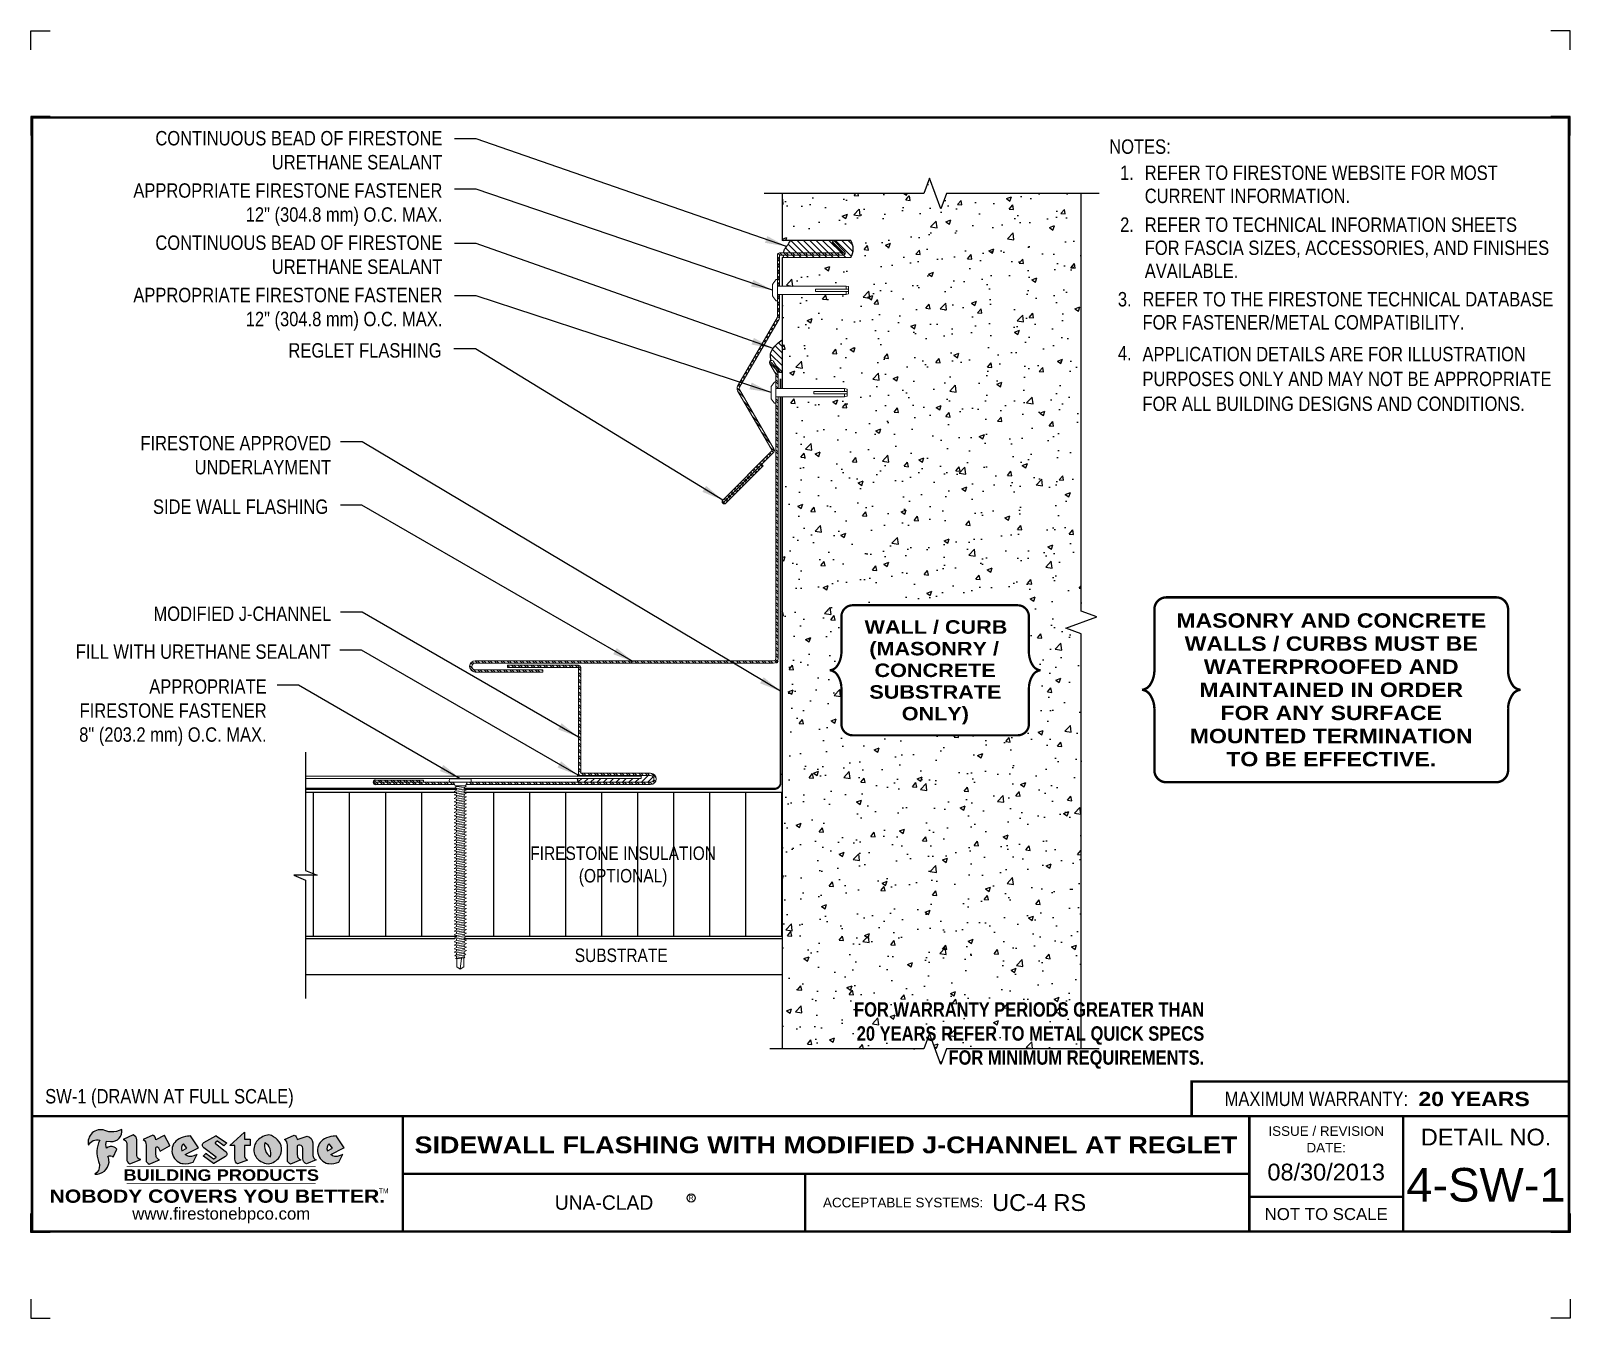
# Model space of a CAD drawing. Header units: inches. Extents: x 0 to 20, y 0 to 16.8.
import ezdxf
from ezdxf.enums import TextEntityAlignment as Align

# ---------------------------------------------------------------- set-up
doc = ezdxf.new("R2010")
doc.units = ezdxf.units.IN
doc.header["$MEASUREMENT"] = 0
doc.linetypes.add('HIDDEN', pattern=[0.375, 0.25, -0.125])
doc.layers.get('0').update_dxf_attribs({"linetype": 'CONTINUOUS'})
doc.layers.get('DEFPOINTS').update_dxf_attribs({"linetype": 'CONTINUOUS'})
doc.layers.add('FSBP-ACCESSORY-FIRESTONE', color=7, linetype='CONTINUOUS', lineweight=9)
doc.layers.add('FSBP-TRIMS', color=7, linetype='CONTINUOUS', lineweight=9)
for name, color, linetype in [('FSBP-ANNO-NOTE', 7, 'CONTINUOUS'), ('FSBP-INSULATION', 7, 'CONTINUOUS'), ('FSBP-MEMBRANE', 7, 'CONTINUOUS'), ('FSBP-SEALANTS', 1, 'CONTINUOUS'), ('FSBP-SUBSTRATE-GENERIC', 9, 'CONTINUOUS'), ('FSBP-TTLB', 7, 'CONTINUOUS'), ('FSBP-TTLB-BORDER', 7, 'CONTINUOUS'), ('FSBP-TTLB-TEXT', 7, 'CONTINUOUS'), ('FSBP-WALL-CURB', 9, 'CONTINUOUS')]:
    doc.layers.add(name, color=color, linetype=linetype)
doc.styles.add('ARIAL', font='arial.ttf')
doc.styles.add('ARIAL_BOLD', font='')
doc.styles.add('ARIAL_NAR', font='ARIALN.TTF')
doc.styles.add('BANKGOTHIC', font='bgothm.ttf')
doc.styles.add('FSBP_ARIAL_BOLD', font='')
doc.styles.add('FSBP_ARIAL_NAR', font='ARIALN.TTF')
doc.styles.add('TXT', font='simplex.shx')
doc.styles.get('ARIAL_BOLD').set_extended_font_data('Arial Black')
doc.styles.get('FSBP_ARIAL_BOLD').set_extended_font_data('Arial Black')
doc.dimstyles.new('STANDARD$7', dxfattribs={"dimscale": 1.5, "dimtxt": 0.2, "dimasz": 0.1, "dimexe": 0.1, "dimexo": 0.125, "dimgap": 0.09, "dimtad": 0, "dimdec": 3, "dimzin": 4, "dimdsep": 46, "dimtxsty": 'TXT', "dimcen": 0.09, "dimadec": 0, "dimazin": 0, "dimtfac": 1, "dimtdec": 3, "dimtofl": 0, "dimtmove": 2, "dimatfit": 3, "dimfxl": 0, "dimtolj": 1, "dimtzin": 4, "dimarcsym": 0})
pattern_1 = [(135, (0.4289208033978369, -15.7043142705091), (-0.04143203796014927, -0.04143203796014926), [])]
pattern_2 = [(135, (-37.10104063219492, -5.703087850630191), (-0.04143203796014927, -0.04143203796014926), []), (135, (-37.13033750719492, -5.703087850630191), (-0.04143203796014927, -0.04143203796014926), [])]

msp = doc.modelspace()

# ---------------------------------------------------------------- texts
at = {"layer": 'DEFPOINTS', "style": 'FSBP_ARIAL_NAR'}
msp.add_text('SW-1 (DRAWN AT FULL SCALE)', height=0.1875, dxfattribs=at).set_placement((0.1874925427754306, 2.890285000893115), align=Align.MIDDLE_LEFT)
at = {"layer": 'FSBP-ANNO-NOTE', "style": 'FSBP_ARIAL_NAR'}
for s, p in [('NOTES:', (14.03332479588035, 15.25361110059771)), ('REFER TO FIRESTONE WEBSITE FOR MOST', (14.49498521861263, 14.91313934410411)), ('CURRENT INFORMATION.', (14.49498521861263, 14.61235809410411)), ('REFER TO TECHNICAL INFORMATION SHEETS', (14.49498521861263, 14.23735809410411)), ('FOR FASCIA SIZES, ACCESSORIES, AND FINISHES', (14.49498521861263, 13.93657684410411)), ('AVAILABLE.', (14.49498521861263, 13.63579559410411)), ('REFER TO THE FIRESTONE TECHNICAL DATABASE', (14.46558625541428, 13.26664522639124)), ('FOR FASTENER/METAL COMPATIBILITY.', (14.46558625541428, 12.96586397639124))]:
    msp.add_text(s, height=0.1875, dxfattribs=at).set_placement(p, align=Align.MIDDLE_LEFT)
at = {"layer": 'FSBP-ANNO-NOTE'}
for s, height, style, p in [('1.', 0.1875, 'FSBP_ARIAL_NAR', (14.26342370209086, 14.91313934410411)), ('2.', 0.1875, 'FSBP_ARIAL_NAR', (14.26451646861263, 14.23735809410411)), ('3.', 0.1875, 'FSBP_ARIAL_NAR', (14.23511750541428, 13.26664522639125)), ('4.', 0.1875, 'FSBP_ARIAL_NAR', (14.23511756793582, 12.56558204389059)), ('WALL / CURB', 0.17578125, 'FSBP_ARIAL_BOLD', (11.77831179435037, 8.999634815657942)), ('MASONRY AND CONCRETE', 0.1875, 'FSBP_ARIAL_BOLD', (16.92167579492053, 9.08400460764031)), ('(MASONRY /', 0.17578125, 'FSBP_ARIAL_BOLD', (11.75445062876375, 8.717652393782942)), ('WALLS / CURBS MUST BE', 0.1875, 'FSBP_ARIAL_BOLD', (16.92167579492053, 8.78322335764031)), ('CONCRETE', 0.17578125, 'FSBP_ARIAL_BOLD', (11.7675203124268, 8.435669971907942)), ('WATERPROOFED AND', 0.1875, 'FSBP_ARIAL_BOLD', (16.92167579492053, 8.48244210764031)), ('SUBSTRATE', 0.17578125, 'FSBP_ARIAL_BOLD', (11.77063785164916, 8.153687550032942)), ('MAINTAINED IN ORDER', 0.1875, 'FSBP_ARIAL_BOLD', (16.92167579492053, 8.18166085764031)), ('ONLY)', 0.17578125, 'FSBP_ARIAL_BOLD', (11.77015823023032, 7.871705128157942)), ('FOR ANY SURFACE', 0.1875, 'FSBP_ARIAL_BOLD', (16.92167579492053, 7.88087960764031)), ('MOUNTED TERMINATION', 0.1875, 'FSBP_ARIAL_BOLD', (16.92167579492053, 7.58009835764031)), ('TO BE EFFECTIVE.', 0.1875, 'FSBP_ARIAL_BOLD', (16.92167579492053, 7.27931710764031)), ('SUBSTRATE', 0.17578125, 'FSBP_ARIAL_NAR', (7.682531121875599, 4.725403340192422))]:
    msp.add_text(s, height=height, dxfattribs=dict(at, style=style)).set_placement(p, align=Align.MIDDLE_CENTER)
at = {"layer": 'FSBP-ANNO-NOTE', "char_height": 0.1875, "attachment_point": 3, "style": 'FSBP_ARIAL_NAR'}
for s, insert in [('CONTINUOUS BEAD OF FIRESTONE \\PURETHANE SEALANT', (5.355930593052463, 15.45676705325504)), ('APPROPRIATE FIRESTONE FASTENER\\P12" (304.8 mm) O.C. MAX.', (5.355930593052463, 14.77575454110402)), ('CONTINUOUS BEAD OF FIRESTONE \\PURETHANE SEALANT', (5.355930593052463, 14.09646037453111)), ('APPROPRIATE FIRESTONE FASTENER\\P12" (304.8 mm) O.C. MAX.', (5.355930593052463, 13.41544786238009)), ('REGLET FLASHING', (5.345940637080907, 12.69419908399376)), ('FIRESTONE APPROVED \\PUNDERLAYMENT', (3.908760958137771, 11.4864373403854)), ('SIDE WALL FLASHING', (3.869424531970579, 10.65977874202517)), ('MODIFIED J-CHANNEL', (3.910959280848907, 9.266108226053655)), ('FILL WITH URETHANE SEALANT', (3.902271847909633, 8.772850761531547)), ('APPROPRIATE \\PFIRESTONE FASTENER\\P8" (203.2 mm) O.C. MAX.', (3.069230525401826, 8.317987795893687)), ('{\\fArial Narrow|b1|i0|c0|p34;FOR WARRANTY PERIODS GREATER THAN\\P20 YEARS REFER TO METAL QUICK SPECS\\PFOR MINIMUM REQUIREMENTS.}', (15.26906813083338, 4.113458332133037))]:
    msp.add_mtext(s, dxfattribs=dict(at, insert=insert))
at = {"layer": 'FSBP-ANNO-NOTE', "insert": (7.707312532565389, 6.141724561619302), "char_height": 0.17578125, "width": 3.134357625842893, "attachment_point": 2, "style": 'FSBP_ARIAL_NAR'}
msp.add_mtext('FIRESTONE INSULATION \\P(OPTIONAL)', dxfattribs=at)
at = {"layer": 'FSBP-TRIMS', "style": 'FSBP_ARIAL_NAR'}
for s, p in [('APPLICATION DETAILS ARE FOR ILLUSTRATION', (14.46548182967577, 12.45888528672379)), ('PURPOSES ONLY AND MAY NOT BE APPROPRIATE', (14.46548182967577, 12.1354784694467)), ('FOR ALL BUILDING DESIGNS AND CONDITIONS.', (14.46548182967577, 11.81207169258296))]:
    msp.add_text(s, height=0.1875, dxfattribs=at).set_placement(p)

# ---------------------------------------------------------------- blocks, each defined once
blk = doc.blocks.new('A$C486F1324')
at = {"layer": 'FSBP-TTLB-TEXT'}
h = blk.add_hatch(color=1, dxfattribs=at)
edge = h.paths.add_edge_path()
edge.add_arc((1.05293473454803, 2.432581823257731), 0.1319107607348553, 264.0410451462098, 370.3106169565175)
edge.add_arc((1.043176611464152, 2.752262660202042), 0.3273056962876236, 270.05058356628535, 295.23459397187514, ccw=False)
edge.add_arc((1.038426922191803, 2.56403150268051), 0.13916565617135, 249.3281275763668, 272.0749124149863, ccw=False)
edge.add_line((0.989299278179902, 2.433825686944644), (0.9631177487359136, 2.445558787492629))
edge.add_arc((0.9095748620182865, 2.291407038981255), 0.1631857907024101, 70.84590087378872, 194.3325259843273)
edge.add_arc((0.8600509757814071, 2.204839658458385), 0.1179914261095279, 70.96950098067123, 156.9641407594483, ccw=False)
edge.add_arc((1.168766374175352, 2.162383550941515), 0.3110405457095052, 150.323113748316, 203.2084295854517)
edge.add_arc((0.7718745149407522, 1.989572487159472), 0.121858715661731, 0.8849157075190988, 24.34668939894999, ccw=False)
edge.add_arc((0.7650031314481953, 1.983307491475024), 0.1289731377238324, -58.36655102076742, 3.6216782311386737, ccw=False)
edge.add_arc((0.8412948678329051, 2.051617467449851), 0.1783301886510352, 267.2205474105585, 354.1381621173521)
edge.add_arc((0.8059370697409881, 2.029692373120287), 0.212787892960859, 0.9996158580669322, 21.00503380861244)
edge.add_arc((1.034432087517867, 2.064164197730946), 0.05136395668415856, 40.821177131732725, 125.52727787225791, ccw=False)
edge.add_line((1.073301941138498, 2.097740834336818), (1.118401912534369, 2.200031471354478))
edge.add_arc((1.056483187403122, 2.160862735149867), 0.07326744446031509, 32.31675181867256, 66.31481236598174)
edge.add_arc((1.047887483703787, 2.124501603239696), 0.110224694801178, 69.81791323323885, 125.254734720681)
edge.add_arc((1.143333842085744, 2.261873949018218), 0.1659710644737307, 164.1569669952081, 196.5811013160487, ccw=False)
edge.add_line((0.9836674837126961, 2.307184524455224), (1.039240299265617, 2.301383838364885))
h = blk.add_hatch(color=1, dxfattribs=at)
edge = h.paths.add_edge_path()
edge.add_line((2.779085526150499, 2.423583663157117), (2.779085526150499, 2.333881224553082))
edge.add_arc((2.781392442941157, 2.333881224553068), 0.00230691679065842, 179.9999999996471, 269.9999999996471)
edge.add_line((2.781392442941143, 2.331574307762409), (2.851042658398813, 2.331574307762409))
edge.add_arc((2.851042658398813, 2.329267390971708), 0.002306916790701052, 0, 90, ccw=False)
edge.add_line((2.853349575189514, 2.329267390971708), (2.853349575189514, 2.251757171804073))
edge.add_arc((2.851042658398828, 2.251757171804087), 0.002306916790686842, 269.99999999964706, 359.99999999964706, ccw=False)
edge.add_line((2.851042658398813, 2.2494502550134), (2.781392442941143, 2.2494502550134))
edge.add_arc((2.781392442941157, 2.247143338222742), 0.00230691679065842, 90.00000000035294, 180.0000000003529)
edge.add_line((2.779085526150499, 2.247143338222727), (2.779085526150499, 2.127433711485182))
edge.add_arc((2.852360918257401, 2.12369642034561), 0.07337063740681414, 177.0802527808787, 245.3249543133826)
edge.add_line((2.821730779419073, 2.057025249452735), (2.690154522263373, 2.008229701244503))
edge.add_arc((2.724235369940526, 2.066534893757658), 0.06753517344606048, 177.0345319916278, 239.69264280249018, ccw=False)
edge.add_line((2.656790633108545, 2.070028763539753), (2.656790633108545, 2.247143338222727))
edge.add_arc((2.654483716317887, 2.247143338222742), 0.00230691679065842, 359.9999999996471, 449.999999999647)
edge.add_line((2.654483716317901, 2.2494502550134), (2.588482915647847, 2.2494502550134))
edge.add_line((2.588482915647847, 2.2494502550134), (2.779085526150499, 2.423583663157117))
h = blk.add_hatch(color=1, dxfattribs=at)
edge = h.paths.add_edge_path()
edge.add_line((1.290864384038019, 2.008492524202993), (1.43097033225452, 2.064791420292025))
edge.add_arc((1.436644270662416, 2.121823377800686), 0.0573135041183696, 181.971787100199, 264.31851000495806, ccw=False)
edge.add_line((1.379364702405683, 2.119851370029735), (1.37903731712966, 2.320596934648066))
edge.add_arc((1.309888624547209, 2.320484163719063), 0.06914878453844908, 0.0934405599589634, 72.42834396969008)
edge.add_line((1.330764526052365, 2.386406475112793), (1.202464409119062, 2.328412355415324))
edge.add_arc((1.190871232973747, 2.27232224160737), 0.05727567197445638, -0.017399788185684884, 78.322067691347, ccw=False)
edge.add_line((1.248146902307115, 2.272304847925781), (1.248199233300755, 2.075706805862339))
edge.add_arc((1.321324461293944, 2.07497573358174), 0.07312888236350451, 179.4272023230205, 245.3845503102953)
h = blk.add_hatch(color=1, dxfattribs=at)
edge = h.paths.add_edge_path()
edge.add_line((1.807651786805041, 2.246865396077439), (1.737783921756391, 2.3789790723241))
edge.add_arc((1.735744620158095, 2.377900594660677), 0.002306916790721869, 27.871971334059, 117.3766794470738)
edge.add_line((1.734683811260555, 2.37994914282028), (1.626263425247162, 2.323805327202692))
edge.add_arc((1.56271380654142, 2.324730636700022), 0.06355635479880146, 359.1658080110728, 425.8793658831422)
edge.add_line((1.58868669411409, 2.382737699601435), (1.462504212281334, 2.325700791685492))
edge.add_arc((1.423437031978647, 2.260476169502841), 0.07602957263902102, -3.4414039757249952, 59.079922442849806, ccw=False)
edge.add_line((1.499329501278754, 2.255912287470565), (1.499329501278754, 2.058449488485891))
edge.add_arc((1.556162430058898, 2.062578896434379), 0.05698275005415229, 184.1557352478596, 255.3066498366543)
edge.add_line((1.541709001656801, 2.007459641984056), (1.672916305560551, 2.060182788021976))
edge.add_arc((1.703923541705656, 2.128694263707063), 0.0752015358480571, 207.5160880841914, 245.649226723163, ccw=False)
edge.add_arc((1.736675161903364, 2.139384485703829), 0.1093332836229114, 179.4823365255142, 204.5537900001095, ccw=False)
edge.add_line((1.62734634068791, 2.140372291052628), (1.62734634068791, 2.218192830870564))
edge.add_arc((1.644214729975653, 2.216674003513419), 0.01693662875851178, 28.356188110623293, 174.8549701683578, ccw=False)
edge.add_arc((1.642965400400852, 2.211114314414412), 0.02111886817708026, 22.216893572439176, 40.102139564264576, ccw=False)
edge.add_line((1.662516385616714, 2.219099649108088), (1.682263761023097, 2.175858276730239))
edge.add_arc((1.6843622118052, 2.176816592645914), 0.002306916790685473, 204.5451281842827, 299.6323508190097)
edge.add_line((1.685502826970224, 2.174811383897563), (1.806753100371753, 2.243781709665697))
edge.add_line((1.806753100371753, 2.243781709665697), (1.807651786805041, 2.246865396077439))
h = blk.add_hatch(color=1, dxfattribs=at)
h.paths.add_polyline_path([(2.079013696958969, 2.372509599487572, 0.02524281661523788), (2.04064932662921, 2.369780089618544, 0.1213611957758757), (1.917398876930707, 2.330017413997425, 0.6151668103976068), (1.948366326295928, 2.020927234590275, 0.05306812109568645), (1.983561194740633, 2.012967556948965, 0.1150932231766138), (2.114751686428195, 2.031339923561191), (2.166820534440563, 2.13634411089113, -0.08755405562188731), (2.119855574390459, 2.112121973331725, -0.265591761123442), (2.008317279265117, 2.129763140217776), (2.180972862525681, 2.216714869958551, 0.4518949533370738), (2.18184769374962, 2.220065341664835)])
h.paths.add_polyline_path([(2.029842278823895, 2.211936798819394), (1.966738618897312, 2.179300291603411, -0.3720533890450154), (1.98880241555118, 2.270120236003706)], flags=16)
h = blk.add_hatch(color=1, dxfattribs=at)
edge = h.paths.add_edge_path()
edge.add_arc((2.27603235730526, 2.253253635380584), 0.04152450223225725, 123.20805433950699, 232.2027298779723, ccw=False)
edge.add_line((2.253290182792528, 2.287996660350629), (2.409160936544441, 2.376738928011363))
edge.add_arc((2.410302318411599, 2.374734155577214), 0.002306916790741141, 55.646444661762985, 119.65426054492829, ccw=False)
edge.add_line((2.411604106875319, 2.376638679631967), (2.547434611018917, 2.283795229912059))
edge.add_arc((2.546093867806404, 2.281917925270474), 0.002306916790700397, -42.731101238422525, 54.4661353739603, ccw=False)
edge.add_line((2.547788405158445, 2.280352547283613), (2.514082878729613, 2.24386597727802))
edge.add_arc((2.512388341377596, 2.245431355264869), 0.002306916790673009, 233.7527076894891, 317.2688987613858, ccw=False)
edge.add_line((2.511024327141814, 2.243570890203742), (2.429474878371439, 2.303359494337499))
edge.add_arc((2.428110864135639, 2.301499029276328), 0.002306916790719975, 53.75270768979195, 124.4135619297851)
edge.add_line((2.426807081754208, 2.303402188907356), (2.398558946171835, 2.284050464081318))
edge.add_arc((2.399862728553238, 2.282147304450302), 0.002306916790694715, 124.413561929383, 231.8459020253661)
edge.add_line((2.398437564694706, 2.280333255648443), (2.535524934179665, 2.17263385734519))
edge.add_arc((2.50987198472614, 2.139980978912016), 0.04152450223225738, -55.21225898295222, 51.84590202520428, ccw=False)
edge.add_line((2.533563285444262, 2.105878096982181), (2.380059912363055, 2.01288121029809))
edge.add_arc((2.378864566801948, 2.014854282539261), 0.002306916790727091, 233.2955624372944, 301.20872157023166, ccw=False)
edge.add_line((2.377485752065996, 2.013004759626924), (2.246891586179532, 2.110362385828026))
edge.add_arc((2.248272903809107, 2.112210040201936), 0.002306916790697761, 135.5134179846413, 233.2179869199888, ccw=False)
edge.add_line((2.246627115749294, 2.113826594173005), (2.278464340477814, 2.146239569709692))
edge.add_arc((2.280110128537683, 2.144623015738608), 0.002306916790748419, 53.03528399993951, 135.5134179853709, ccw=False)
edge.add_line((2.281497330874759, 2.146466256025562), (2.37745964320722, 2.074246076768972))
edge.add_arc((2.378846845544219, 2.076089317055831), 0.002306916790626977, 233.0352840000668, 302.2362632414408)
edge.add_line((2.380077382034147, 2.074137998264391), (2.409909958711938, 2.092950954072577))
edge.add_arc((2.408679422222006, 2.094902272864085), 0.002306916790685166, 302.2362632406177, 412.2027298768422)
edge.add_line((2.410093260944637, 2.096725162094273), (2.2505832602986, 2.22044162923676))
h = blk.add_hatch(color=1, dxfattribs=at)
edge = h.paths.add_edge_path(flags=16)
edge.add_arc((2.955988474005852, 2.146034781181318), 0.1684614578629418, 344.5558804047866, 417.0140046669545)
edge.add_arc((3.210083044523077, 2.242479849301684), 0.1684614578629413, 164.5558804047865, 237.0140046669547)
edge = h.paths.add_edge_path()
edge.add_arc((3.085000081380657, 2.190898847034975), 0.1828726885096672, 136.0914512150048, 191.213418978326)
edge.add_arc((3.080564515311864, 2.199009864590429), 0.1803148804748503, 194.0167254156723, 240.6663730831859)
edge.add_arc((3.113672006657439, 2.246327426840207), 0.2378525180183702, 239.2975390661776, 264.2889872773176)
edge.add_arc((3.064469747004688, 2.211810064170161), 0.2037606892471559, 277.1986764832036, 326.503572961274)
edge.add_arc((3.093364291682004, 2.196728640902951), 0.1713748657917089, 325.3768876809903, 406.3828327799088)
edge.add_arc((3.027464452944376, 2.141218864507682), 0.2571945645850002, 44.28462553519766, 73.82901434867304)
edge.add_arc((3.13277746446545, 2.132489990494792), 0.2579560664039133, 97.50292863483666, 134.1039137579026)
h = blk.add_hatch(color=1, dxfattribs=at)
edge = h.paths.add_edge_path()
edge.add_line((3.33831519343592, 2.058643648811753), (3.33831519343592, 2.255912287470565))
edge.add_arc((3.262422724135841, 2.260476169502887), 0.076029572638996, 356.5585960242387, 419.0799224428129)
edge.add_line((3.301489904438557, 2.325700791685492), (3.427672386271257, 2.382737699601435))
edge.add_arc((3.401699498698617, 2.324730636699968), 0.06355635479883828, 0.39626228338801184, 65.87936588318729, ccw=False)
edge.add_line((3.465254333483887, 2.325170194128376), (3.596151383567263, 2.371448459092008))
edge.add_arc((3.571369086579416, 2.27774289547643), 0.09692726601172152, 2.366977007666776, 75.18615851992018, ccw=False)
edge.add_line((3.668213654208745, 2.281745971443158), (3.668213654208745, 2.142456301410775))
edge.add_arc((3.777502514268014, 2.139339897279081), 0.1093332836229047, 178.3666365323575, 204.5537900000423)
edge.add_arc((3.744750894070185, 2.128649675282367), 0.07520153584796174, 207.5160880841712, 245.2240541443093)
edge.add_line((3.71323611585031, 2.060370178010899), (3.588210878431101, 2.010131177172084))
edge.add_arc((3.610972150886048, 2.078197660558692), 0.07177131519198725, 180.3328587115749, 251.5101856666586, ccw=False)
edge.add_line((3.539202046833867, 2.077780708850796), (3.539202046833867, 2.2155300510111))
edge.add_arc((3.501944494155337, 2.215955952136818), 0.0372599868942854, 359.3450650296065, 449.0500281941028)
edge.add_arc((3.498394839000171, 2.188871092646112), 0.06447454900600776, 86.29402372314017, 119.8211331593848)
edge.add_line((3.46633203284519, 2.244808056551889), (3.46633203284519, 2.140372291052628))
edge.add_arc((3.575660854060708, 2.139384485703815), 0.1093332836229751, 179.482336525507, 204.5537900001025)
edge.add_arc((3.542909233862866, 2.128694263706967), 0.0752015358479639, 207.51608808417, 245.6492267231416)
edge.add_line((3.511901997717774, 2.060182788021976), (3.380694693813967, 2.007459641984056))
edge.add_arc((3.395127450940398, 2.062546484817654), 0.05694615642555727, 183.9298782390169, 255.318496325343, ccw=False)
h = blk.add_hatch(color=1, dxfattribs=at)
h.paths.add_polyline_path([(3.973320437169735, 2.372509599487572, 0.02524281661523822), (3.934956066840033, 2.369780089618544, 0.1085638477195505), (3.823515797474061, 2.33691113673602, 0.6425897848490651), (3.842673066506751, 2.020927234590275, 0.05306812109569052), (3.877867934951342, 2.012967556948965, 0.1150932231766133), (4.009058426638961, 2.031339923561191), (4.061127274651329, 2.13634411089113, -0.08755405562189084), (4.014162314601225, 2.112121973331725, -0.2655917611234366), (3.902624019475826, 2.129763140217776), (4.075279602736447, 2.216714869958551, 0.4518949533370731), (4.076154433960386, 2.220065341664835)])
h.paths.add_polyline_path([(3.924149019034718, 2.211936798819394), (3.861045359108135, 2.179300291603411, -0.3720533890450147), (3.883109155761946, 2.270120236003706)], flags=16)
blk.add_circle((8.593239434063564, 1.565680298552095), 0.05268028021839655)
at = {"layer": 'DEFPOINTS', "linetype": 'Continuous', "ltscale": 1.75}
for points in [[(-3.512154225088215e-08, 16.51166663588279), (-3.512154225088215e-08, 16.76166663588279), (0.2499999648784577, 16.76166663588279)], [(20.03124996487848, 16.51166663588279), (20.03124996487848, 16.76166663588279), (19.78124996487848, 16.76166663588279)], [(-3.512154225088215e-08, 0.2499999692161197), (-3.512154225088215e-08, -3.078388033372903e-08), (0.2499999648784577, -3.078388033372903e-08)], [(20.03124996487848, 0.2499999692161197), (20.03124996487848, -3.078388033372903e-08), (19.78124996487848, -3.078388033372903e-08)]]:
    blk.add_lwpolyline(points, dxfattribs=at)
at = {"layer": 'DEFPOINTS', "color": 1}
for points in [[(0.2499999648784577, 15.64645830254946), (-3.512154225088215e-08, 15.64645830254946), (-3.512154225088215e-08, 15.39645830254946)], [(20.03124996487846, 15.39645830254946), (20.03124996487846, 15.64645830254946), (19.78124996487846, 15.64645830254946)], [(0.2499999648784577, 1.115208302549462), (-3.512154225088215e-08, 1.115208302549462), (-3.512154225088215e-08, 1.365208302549462)], [(20.03124996487846, 1.365208302549462), (20.03124996487846, 1.115208302549462), (19.78124996487846, 1.115208302549462)]]:
    blk.add_lwpolyline(points, dxfattribs=at)
at = {"layer": 'FSBP-TTLB', "const_width": 0.03125}
blk.add_lwpolyline([(15.10591267006784, 2.630833302549462), (20.01562496487846, 2.630833302549462), (20.01562496487846, 3.082093126616456), (15.10591267006784, 3.082093126616456)], close=True, dxfattribs=at)
for points in [[(0.01562496487845775, 2.630833302549462), (0.01562496487845775, 1.130833302549462), (20.01562496487846, 1.130833302549462), (20.01562496487846, 2.630833302549462), (0.01562496487845775, 2.630833302549462)], [(4.840833492085227, 2.630833302549462), (4.840833492085227, 1.880833302549462)], [(15.85591267006784, 2.630833302549462), (15.85591267006784, 1.130833302549462)], [(17.85672993223439, 2.630833302549462), (17.85672993223439, 1.130833302549462)], [(20.01562496487846, 2.630833302549462), (20.01562496487846, 1.130833302549462)], [(4.840833492085227, 1.880833302549462), (15.85591267006784, 1.880833302549462)], [(4.840833492085227, 1.880833302549462), (4.840833492085227, 1.130833302549462)], [(15.85591267006784, 1.582093126616456), (17.85672993223439, 1.582093126616456)]]:
    blk.add_lwpolyline(points, dxfattribs=at)
at = {"layer": 'FSBP-TTLB-BORDER', "const_width": 0.03125}
blk.add_lwpolyline([(20.01562496487846, 2.630833302549462), (20.01562496487846, 15.63083330254946), (0.01562496487845775, 15.63083330254946), (0.01562496487845775, 2.630833302549462)], dxfattribs=at)
at = {"layer": 'FSBP-TTLB-TEXT', "color": 1}
blk.add_line((0.7514681707107965, 2.251010548403869), (0.7514681707107965, 2.251010548403869), dxfattribs=at)
for points in [[(1.039240288603781, 2.301383839477765, 0.5000510906601082), (1.182715385655359, 2.456191808344684, -0.1103304102359608), (1.043465573188274, 2.424957091469324, -0.09957876667165425), (0.989299278179902, 2.433825686944644), (0.9631177487359136, 2.445558787492629, 0.5978159689075124), (0.7514681707107965, 2.251010548403869, -0.3938834584182213), (0.8985246071333276, 2.316382279576757, 0.2349406564350952), (0.8828960471532977, 2.039809584686154, -0.1027304183841549), (0.893718696891784, 1.991454482752047, -0.2772692352614086), (0.8326473561440534, 1.873497067927772, 0.3985429150902959), (1.018692578968699, 2.03340460748511, 0.0875124847930418), (1.004584981218573, 2.105966186820112, -0.3874031597924062), (1.073301941138498, 2.097740834336818), (1.118401912534369, 2.200031471354478, 0.1494423498871741), (1.085915528859078, 2.22795860457687, 0.2467195073738216), (0.9842643930489484, 2.214510412139376, -0.1424285161541127), (0.9836674837126961, 2.307184524455224), (1.039240299265617, 2.301383838364885)], [(2.779085526150499, 2.423583663157117), (2.779085526150499, 2.333881224553082, 0.4142135623730958), (2.781392442941143, 2.331574307762409), (2.851042658398813, 2.331574307762409, -0.414213562373095), (2.853349575189514, 2.329267390971708), (2.853349575189514, 2.251757171804073, -0.4142135623730938), (2.851042658398813, 2.2494502550134), (2.781392442941143, 2.2494502550134, 0.4142135623730958), (2.779085526150499, 2.247143338222727), (2.779085526150499, 2.127433711485182, 0.3068985753588853), (2.821730779419073, 2.057025249452735), (2.690154522263373, 2.008229701244503, -0.2804194150632976), (2.656790633108545, 2.070028763539753), (2.656790633108545, 2.247143338222727, 0.414213562373095), (2.654483716317901, 2.2494502550134), (2.588482915647847, 2.2494502550134), (2.779085526150499, 2.423583663157117)], [(2.18184769374962, 2.220065341664835), (2.079013696958969, 2.372509599487572, 0.02524281661523788), (2.04064932662921, 2.369780089618544, 0.1085638477195265), (1.929209057263352, 2.33691113673602, 0.6425897848491228), (1.948366326295928, 2.020927234590275, 0.05306812109568648), (1.983561194740633, 2.012967556948965, 0.1150932231766137), (2.114751686428195, 2.031339923561191), (2.166820534440563, 2.13634411089113, -0.0875540556218873), (2.119855574390459, 2.112121973331725, -0.2655917611234418), (2.008317279265117, 2.129763140217776), (2.180972862525681, 2.216714869958551)], [(4.076154433960386, 2.220065341664835), (3.973320437169735, 2.372509599487572, 0.02524281661523788), (3.934956066840033, 2.369780089618544, 0.1085638477195265), (3.823515797474061, 2.33691113673602, 0.6425897848491228), (3.842673066506751, 2.020927234590275, 0.05306812109568648), (3.877867934951342, 2.012967556948965, 0.1150932231766137), (4.009058426638961, 2.031339923561191), (4.061127274651329, 2.13634411089113, -0.0875540556218873), (4.014162314601225, 2.112121973331725, -0.2655917611234418), (3.902624019475826, 2.129763140217776), (4.075279602736447, 2.216714869958551)], [(4.075279602736447, 2.216714869958551, 0.4518949533370731), (4.076154433960386, 2.220065341664835, 0.4518949533370731)]]:
    blk.add_lwpolyline(points, format="xyb", dxfattribs=at)
for points in [[(1.290864384038019, 2.008492524202993), (1.43097033225452, 2.064791420292025, -0.3756100036733062), (1.379364702405683, 2.119851370029735), (1.37903731712966, 2.320596934648066, 0.3265360292958048), (1.330764526052365, 2.386406475112793), (1.202464409119062, 2.328412355415324, -0.3557863980845349), (1.248146902307115, 2.272304847925781), (1.248199233300755, 2.075706805862339, 0.2960110723418457)], [(1.807651786805041, 2.246865396077439), (1.737783921756391, 2.3789790723241, 0.4116839150163434), (1.734683811260555, 2.37994914282028), (1.626263425247162, 2.323805327202692, 0.2996033003794034), (1.58868669411409, 2.382737699601435), (1.462504212281334, 2.325700791685492, -0.2797757560995365), (1.499329501278754, 2.255912287470565), (1.499329501278754, 2.058449488485891, 0.320828638474519), (1.541709001656801, 2.007459641984056), (1.672916305560551, 2.060182788021976, -0.1679398621276611), (1.637228717577119, 2.093951330204405, -0.1098333365370753), (1.62734634068791, 2.140372291052628), (1.62734634068791, 2.218192830870564, -0.743334502655012), (1.659119166646138, 2.224718079671632, -0.07819791644735608), (1.662516385616714, 2.219099649108088), (1.682263761023097, 2.175858276730239, 0.4404648714563479), (1.685502826970224, 2.174811383897563), (1.806753100371753, 2.243781709665697)], [(1.966738618897312, 2.179300291603411), (2.029842278823895, 2.211936798819394), (1.98880241555118, 2.270120236003706, 0.3720533890450154)], [(2.2505832602986, 2.22044162923676, -0.5150044486718882), (2.253290182792528, 2.287996660350629), (2.409160936544441, 2.376738928011363, -0.2867822934100265), (2.411604106875319, 2.376638679631967), (2.547434611018917, 2.283795229912059, -0.4515027974650387), (2.547788405158445, 2.280352547283613), (2.514082878729613, 2.24386597727802, -0.3814439164929681), (2.511024327141814, 2.243570890203742), (2.429474878371439, 2.303359494337499, 0.3184718635035665), (2.426807081754208, 2.303402188907356), (2.398558946171835, 2.284050464081318, 0.5064094529656681), (2.398437564694706, 2.280333255648443), (2.535524934179665, 2.17263385734519, -0.5043597839115849), (2.533563285444262, 2.105878096982181), (2.380059912363055, 2.01288121029809, -0.3053163970316367), (2.377485752065996, 2.013004759626924), (2.246891586179532, 2.110362385828026, -0.4541703869768119), (2.246627115749294, 2.113826594173005), (2.278464340477814, 2.146239569709692, -0.3762644290664977), (2.281497330874759, 2.146466256025562), (2.37745964320722, 2.074246076768972, 0.3114700032088108), (2.380077382034147, 2.074137998264391), (2.409909958711938, 2.092950954072577, 0.520381097387146), (2.410093260944637, 2.096725162094273)], [(2.953249883604445, 2.317722762716059, 0.2452625673097023), (2.905618498745599, 2.155336675924431, 0.2064059665179019), (2.992229303852542, 2.041814614862275, 0.1094800500670344), (3.090003063353111, 2.009655498951545, 0.2185147641853038), (3.234389909721659, 2.09935759961418, 0.3689489483072479), (3.211584927988571, 2.320798080235917, 0.1296305888694145), (3.099094368954257, 2.388237485636708, 0.1610736375384317)], [(3.118366895036178, 2.101173760584302, 0.3271311138286319), (3.047704623492751, 2.287340869898699, 0.3271311138286322)], [(3.33831519343592, 2.058643648811753), (3.33831519343592, 2.255912287470565, 0.2797757560995341), (3.301489904438557, 2.325700791685492), (3.427672386271257, 2.382737699601435, -0.2937618496109166), (3.465254333483887, 2.325170194128376), (3.596151383567263, 2.371448459092008, -0.3288760160581939), (3.668213654208745, 2.281745971443158), (3.668213654208745, 2.142456301410775, 0.114762897203527), (3.678056069941721, 2.093906741779776, 0.166032965990522), (3.71323611585031, 2.060370178010899), (3.588210878431101, 2.010131177172084, -0.3209557512194564), (3.539202046833867, 2.077780708850796), (3.539202046833867, 2.2155300510111, 0.4127061514896111), (3.502562241494348, 2.253210817746393, 0.1473421876160361), (3.46633203284519, 2.244808056551889), (3.46633203284519, 2.140372291052628, 0.1098333365370753), (3.476214409734399, 2.093951330204376, 0.1679398621276611), (3.511901997717774, 2.060182788021976), (3.380694693813967, 2.007459641984056, -0.3219729545308964), (3.33831519343592, 2.058643648811753, 29.1476284739)], [(3.861045359108135, 2.179300291603411), (3.924149019034718, 2.211936798819394), (3.883109155761946, 2.270120236003706, 0.3720533890450154)]]:
    blk.add_lwpolyline(points, format="xyb", close=True, dxfattribs=at)
at = {"layer": 'FSBP-TTLB-TEXT'}
for points, const_width in [([(1.249551544687665, 1.972387724376318), (3.706854447563717, 1.972387724376304)], 0.0078125), ([(10.07714779415524, 1.880833302549462), (10.07714779415524, 1.130833302549462)], 0.03125), ([(1.249551544687665, 1.754677206499863), (3.706854447563717, 1.754677206499878)], 0.0078125)]:
    blk.add_lwpolyline(points, dxfattribs=dict(at, const_width=const_width))
at = {"layer": 'FSBP-TTLB-TEXT', "color": 1}
for centre, start, end in [((1.805612485206739, 2.245786918414026), 299.6323508193319, 27.87197133380466), ((2.179935225669015, 2.218775252164079), 296.7304547840455, 34.00233684987402)]:
    blk.add_arc(centre, 0.00230691679068068, start, end, dxfattribs=at)
at = {"layer": 'FSBP-TTLB-TEXT', "style": 'ARIAL_NAR'}
blk.add_text('MAXIMUM WARRANTY:', height=0.1875, dxfattribs=at).set_placement((17.92079065800682, 2.856463214582988), align=Align.MIDDLE_RIGHT)
at = {"layer": 'FSBP-TTLB-TEXT'}
for s, height, style, p in [('ISSUE / REVISION', 0.125, 'ARIAL', (16.85632130115108, 2.43698366520286)), ('DETAIL NO.', 0.21875, 'ARIAL', (18.93617744855642, 2.358393465812583)), ('DATE:', 0.125, 'ARIAL', (16.85632130115108, 2.220860197200608)), ('www.firestonebpco.com', 0.15625, 'ARIAL', (2.478202996125691, 1.362175995809338)), ('UNA-CLAD', 0.1875, 'BANKGOTHIC', (7.458990643120234, 1.505833302549462)), ('R', 0.0625, 'BANKGOTHIC', (8.592447004938792, 1.568314485865656)), ('NOT TO SCALE', 0.15625, 'ARIAL', (16.85632130115108, 1.356463214582959))]:
    blk.add_text(s, height=height, dxfattribs=dict(at, style=style)).set_placement(p, align=Align.MIDDLE_CENTER)
at = {"layer": 'FSBP-TTLB-TEXT', "lineweight": 18, "style": 'ARIAL_BOLD'}
blk.add_text('BUILDING PRODUCTS', height=0.1484375, dxfattribs=at).set_placement((2.478202996125691, 1.863532465438098), align=Align.MIDDLE_CENTER)
at = {"layer": 'FSBP-TTLB-TEXT', "color": 1}
for s, height, style, p in [('NOBODY COVERS YOU BETTER.', 0.171875, 'ARIAL_BOLD', (2.428229228481842, 1.589182851962093)), ('TM', 0.0625, 'BANKGOTHIC', (4.592296138251458, 1.658258798256043))]:
    blk.add_text(s, height=height, dxfattribs=dict(at, style=style)).set_placement(p, align=Align.MIDDLE_CENTER)
at = {"layer": 'FSBP-TTLB-TEXT', "style": 'ARIAL'}
blk.add_text('ACCEPTABLE SYSTEMS:', height=0.125, dxfattribs=at).set_placement((10.30843778079408, 1.505833302549462), align=Align.MIDDLE_LEFT)
at = {"layer": 'FSBP-TTLB-TEXT'}
for tag, height, style, p in [('MAXIMUM_WARRANTY', 0.1875, 'ARIAL_BOLD', (18.05549597262787, 2.85485773330052)), ('ACCPT_SYSTEMS', 0.21875, 'ARIAL', (12.51000666906039, 1.505833302549462))]:
    blk.add_attdef(tag, text='', height=height, dxfattribs=dict(at, style=style)).set_placement(p, align=Align.MIDDLE_LEFT)
for tag, height, style, p in [('DETAIL_DESCP_LINE_1', 0.21875, 'ARIAL_BOLD', (10.34680946719057, 2.25720148330052)), ('ISSUE_REV_DATE', 0.21875, 'ARIAL', (16.85632130115108, 1.902577359955217)), ('DETAIL_NUMBER', 0.4375, 'ARIAL', (18.9350408723662, 1.73767023330052))]:
    blk.add_attdef(tag, text='', height=height, dxfattribs=dict(at, style=style)).set_placement(p, align=Align.MIDDLE_CENTER)

# ---------------------------------------------------------------- hatches: boundary and pattern name
at = {"layer": 'FSBP-INSULATION'}
h = msp.add_hatch(dxfattribs=at)
h.set_pattern_fill('ANSI31', color=256, scale=3.75, angle=45, style=0)
h.set_pattern_definition([(90, (-37.10104063219492, -5.703087850630191), (-0.46875, 6.938893903907228e-17), [])])
h.paths.add_polyline_path([(5.667510247153452, 6.106567558882759), (5.639357781333139, 6.09117046405776), (5.639357781333138, 6.068419836070728), (5.667510247153451, 6.061066302908642), (5.639357781333138, 6.045669208083651), (5.639357781333138, 6.022918580096615), (5.667510247153452, 6.015565046934527), (5.639357781333139, 6.000167952109535), (5.639357781333138, 5.977417324122499), (5.667510247153452, 5.970063790960413), (5.639357781333138, 5.954666696135422), (5.639357781333139, 5.931916068148386), (5.667510247153451, 5.924562534986297), (5.639357781333138, 5.909165440161305), (5.639357781333139, 5.886414812174268), (5.667510247153452, 5.879061279012184), (5.639357781333139, 5.863664184187189), (5.639357781333138, 5.840913556200158), (5.667510247153452, 5.833560023038069), (5.639357781333139, 5.818162928213078), (5.639357781333139, 5.795412300226044), (5.667510247153452, 5.788058767063958), (5.639357781333138, 5.772661672238963), (5.63935778133314, 5.749911044251927), (5.667510247153451, 5.742557511089841), (5.63935778133314, 5.727160416264848), (5.639357781333139, 5.704409788277814), (5.667510247153452, 5.697056255115726), (5.639357781333139, 5.681659160290738), (5.639357781333139, 5.658908532303703), (5.667510247153451, 5.651554999141613), (5.639357781333138, 5.636157904316621), (5.639357781333138, 5.613407276329585), (5.667510247153452, 5.606053743167501), (5.639357781333139, 5.590656648342507), (5.639357781333139, 5.567906020355473), (5.667510247153451, 5.560552487193384), (5.63935778133314, 5.545155392368393), (5.639357781333138, 5.52240476438136), (5.667510247153452, 5.515051231219272), (5.639357781333139, 5.49965413639428), (5.639357781333138, 5.476903508407243), (5.667510247153452, 5.469549975245159), (5.639357781333139, 5.454152880420165), (5.639357781333139, 5.431402252433126), (5.667510247153453, 5.424048719271109), (5.63935778133314, 5.408651624446115), (5.639357781333139, 5.385900996459018), (5.667510247153452, 5.378547463296993), (5.639357781333138, 5.363150368472002), (5.639357781333139, 5.340399740484965), (5.667510247153451, 5.333046207322877), (5.63935778133314, 5.31764911249789), (5.639357781333138, 5.294898484510856), (5.667510247153453, 5.287544951348768), (5.63935778133314, 5.272147856523774), (5.63935778133314, 5.24939722853674), (5.667510247153451, 5.242043695374654), (5.639357781333138, 5.226646600549663), (5.639357781333138, 5.203895972562627), (5.667510247153452, 5.196542439400538), (5.639357781333139, 5.181145344575551), (5.639357781333138, 5.158394716588514), (5.667510247153452, 5.151041183426425), (5.639357781333139, 5.135644088601435), (5.639357781333139, 5.112893460614401), (5.667510247153451, 5.105539927452313), (5.63935778133314, 5.090142832627323), (5.63935778133314, 5.067392204640289), (5.667510247153452, 5.060038671478203), (5.639357781333139, 5.044641576653208), (5.639357781333138, 5.021890948666177), (5.667510247153452, 5.014537415504087), (5.639357781333139, 4.9991403206791), (5.639357781333138, 4.976389692692063), (5.649171911453533, 4.973826203875205), (9.77569252849112, 4.97382620387517), (9.775692528491119, 6.848826203875166), (5.639357781333139, 6.848826203875205), (5.639357781333139, 6.84194118763067), (5.667510247153451, 6.834587654468582), (5.639357781333138, 6.819190559643593), (5.639357781333138, 6.796439931656558), (5.667510247153451, 6.789086398494469), (5.639357781333138, 6.773689303669477), (5.639357781333139, 6.750938675682441), (5.667510247153451, 6.743585142520355), (5.63935778133314, 6.728188047695362), (5.639357781333139, 6.705437419708328), (5.667510247153452, 6.69808388654624), (5.639357781333139, 6.682686791721249), (5.639357781333139, 6.659936163734215), (5.667510247153452, 6.652582630572126), (5.639357781333139, 6.637185535747136), (5.639357781333138, 6.6144349077601), (5.667510247153452, 6.607081374598016), (5.639357781333139, 6.591684279773021), (5.639357781333139, 6.568933651785982), (5.667510247153451, 6.561580118623898), (5.63935778133314, 6.546183023798907), (5.639357781333139, 6.523432395811874), (5.667510247153451, 6.516078862649785), (5.639357781333138, 6.500681767824792), (5.639357781333139, 6.477931139837757), (5.667510247153452, 6.470577606675672), (5.639357781333139, 6.455180511850677), (5.639357781333138, 6.432429883863644), (5.667510247153452, 6.425076350701556), (5.639357781333139, 6.409679255876565), (5.639357781333138, 6.386928627889528), (5.667510247153452, 6.379575094727443), (5.639357781333138, 6.364177999902449), (5.639357781333139, 6.341427371915411), (5.667510247153452, 6.334073838753329), (5.639357781333138, 6.318676743928335), (5.639357781333138, 6.2959261159413), (5.667510247153452, 6.288572582779214), (5.639357781333139, 6.273175487954219), (5.639357781333139, 6.250424859967185), (5.667510247153452, 6.243071326805096), (5.639357781333138, 6.227674231980106), (5.639357781333138, 6.20492360399307), (5.667510247153452, 6.197570070830988), (5.639357781333139, 6.182172976005994), (5.639357781333139, 6.159422348018961), (5.667510247153451, 6.152068814856872), (5.63935778133314, 6.136671720031877), (5.639357781333138, 6.113921092044843)])
h.paths.add_polyline_path([(5.50985643855971, 5.856539306355939), (5.538008904380021, 5.871936401180971), (5.538008904380021, 5.894687029168008), (5.509856438559708, 5.90204056233005), (5.538008904380021, 5.917437657155087), (5.538008904380021, 5.940188285142124), (5.509856438559707, 5.947541818304162), (5.538008904380021, 5.9629389131292), (5.538008904380021, 5.985689541116232), (5.509856438559709, 5.99304307427828), (5.538008904380021, 6.008440169103312), (5.53800890438002, 6.031190797090349), (5.509856438559708, 6.038544330252392), (5.538008904380021, 6.053941425077429), (5.538008904380021, 6.076692053064462), (5.509856438559708, 6.084045586226505), (5.538008904380021, 6.099442681051541), (5.538008904380021, 6.122193309038576), (5.509856438559707, 6.12954684220062), (5.538008904380021, 6.144943937025655), (5.538008904380021, 6.167694565012691), (5.509856438559708, 6.175048098174735), (5.538008904380021, 6.190445192999771), (5.538008904380021, 6.213195820986808), (5.509856438559708, 6.220549354148846), (5.538008904380021, 6.235946448973885), (5.538008904380022, 6.258697076960921), (5.509856438559706, 6.266050610122963), (5.538008904380021, 6.281447704947995), (5.53800890438002, 6.304198332935038), (5.509856438559709, 6.311551866097076), (5.538008904380021, 6.326948960922112), (5.538008904380021, 6.349699588909146), (5.50985643855971, 6.35705312207119), (5.538008904380021, 6.372450216896229), (5.538008904380021, 6.395200844883263), (5.509856438559707, 6.402554378045305), (5.538008904380022, 6.41795147287034), (5.538008904380019, 6.440702100857378), (5.50985643855971, 6.448055634019422), (5.538008904380021, 6.463452728844455), (5.538008904380021, 6.486203356831491), (5.509856438559708, 6.49355688999353), (5.538008904380021, 6.508953984818569), (5.538008904380022, 6.531704612805606), (5.509856438559708, 6.539058145967647), (5.538008904380021, 6.554455240792684), (5.538008904380021, 6.57720586877972), (5.509856438559708, 6.584559401941761), (5.538008904380021, 6.599956496766797), (5.538008904380021, 6.622707124753834), (5.509856438559708, 6.630060657915876), (5.538008904380021, 6.645457752740914), (5.538008904380021, 6.668208380727946), (5.509856438559708, 6.67556191388999), (5.538008904380021, 6.690959008715029), (5.538008904380021, 6.713709636702064), (5.509856438559708, 6.721063169864106), (5.538008904380021, 6.736460264689143), (5.538008904380021, 6.759210892676176), (5.509856438559709, 6.766564425838221), (5.53800890438002, 6.781961520663259), (5.538008904380022, 6.80471214865029), (5.509856438559708, 6.812065681812334), (5.538008904380021, 6.82746277663737), (5.538008904380022, 6.848826203875207), (3.574130392611593, 6.848826203875222), (3.574130392611594, 5.829460627289455), (3.726381047906643, 5.766396340713008), (3.421879737316555, 5.766396340713008), (3.574130392611593, 5.703332054610551), (3.574130392611594, 4.973826203875224), (5.53800890438002, 4.973826203875207), (5.538008904380021, 4.984661909685794), (5.509856438559709, 4.99201544284784), (5.538008904380021, 5.007412537672831), (5.538008904380021, 5.03016316565991), (5.50985643855971, 5.037516698821951), (5.53800890438002, 5.052913793646944), (5.538008904380021, 5.07566442163402), (5.509856438559709, 5.083017954796067), (5.538008904380019, 5.09841504962106), (5.538008904380021, 5.121165677608135), (5.509856438559707, 5.128519210770179), (5.538008904380021, 5.14391630559517), (5.538008904380021, 5.166666933582245), (5.50985643855971, 5.174020466744292), (5.53800890438002, 5.189417561569286), (5.538008904380021, 5.212168189556362), (5.509856438559709, 5.219521722718405), (5.538008904380021, 5.234918817543395), (5.538008904380021, 5.25766944553047), (5.509856438559709, 5.265022978692516), (5.538008904380019, 5.28042007351751), (5.53800890438002, 5.303170701504587), (5.509856438559708, 5.310524234666629), (5.53800890438002, 5.32592132949162), (5.538008904380023, 5.348671957478704), (5.509856438559708, 5.356025490640743), (5.538008904380021, 5.371422585465738), (5.538008904380021, 5.394173213452795), (5.509856438559709, 5.401526746614858), (5.538008904380021, 5.41692384143985), (5.538008904380021, 5.439674469426865), (5.509856438559708, 5.447028002588904), (5.538008904380021, 5.462425097413941), (5.538008904380021, 5.485175725400978), (5.509856438559708, 5.49252925856302), (5.538008904380021, 5.507926353388058), (5.538008904380021, 5.53067698137509), (5.50985643855971, 5.538030514537134), (5.538008904380021, 5.553427609362174), (5.538008904380021, 5.576178237349207), (5.509856438559708, 5.583531770511251), (5.538008904380021, 5.598928865336287), (5.538008904380021, 5.62167949332332), (5.50985643855971, 5.629033026485367), (5.538008904380021, 5.644430121310403), (5.538008904380021, 5.667180749297436), (5.509856438559708, 5.674534282459479), (5.538008904380021, 5.689931377284513), (5.538008904380021, 5.712682005271549), (5.50985643855971, 5.720035538433596), (5.538008904380021, 5.735432633258629), (5.538008904380021, 5.75818326124566), (5.50985643855971, 5.765536794407705), (5.538008904380021, 5.780933889232745), (5.538008904380021, 5.803684517219778), (5.509856438559708, 5.811038050381821), (5.538008904380021, 5.826435145206858), (5.538008904380021, 5.849185773193891)])
h.paths.add_polyline_path([(6.471927663022417, 6.185669874119302), (8.942697402108365, 6.185669874119302), (8.942697402108365, 5.571114962795973), (6.471927663022417, 5.571114962795973)], flags=24)
at = {"layer": 'FSBP-SEALANTS'}
h = msp.add_hatch(dxfattribs=at)
h.set_pattern_fill('ANSI31', color=256, scale=0.46875, angle=90, style=0)
h.set_pattern_definition(pattern_1)
edge = h.paths.add_edge_path(flags=17)
edge.add_line((10.4275560565684, 14.0097068533828), (10.44801048029772, 14.03016127711213))
edge.add_line((10.44801048029772, 14.03016127711213), (9.88694556682069, 14.03016127711213))
edge.add_spline(control_points=[(9.886945566820671, 14.03016127711209), (9.873102165548929, 14.00812387928902), (9.845831485017413, 13.96471151089909), (9.802503368251415, 13.91491106293492), (9.796175922226631, 13.87992433863143), (9.795355072267824, 13.86898514853223)], knot_values=[0.06091456063215378, 0.06091456063215378, 0.06091456063215378, 0.06091456063215378, 0.1449032586464985, 0.2263673208929746, 0.2617312543317771, 0.2617312543317771, 0.2617312543317771, 0.2617312543317771], degree=3, periodic=0)
edge.add_line((9.795355072267832, 13.86898514853224), (10.56827776141896, 13.86898514853224))
edge.add_line((10.56827776141897, 13.86898514853224), (10.42755605656841, 14.0097068533828))
edge = h.paths.add_edge_path()
edge.add_line((10.67181109056752, 14.03016127711213), (10.44853367079921, 14.03016127711212))
edge.add_line((10.44853367079921, 14.03016127711212), (10.58899378039903, 13.88970116751231))
edge.add_arc((10.56827776141895, 13.86898514853224), 0.02929687499999948, -89.99999999999682, 44.99999999999312, ccw=False)
edge.add_line((10.56827776141895, 13.83968827353224), (9.795284083742418, 13.83968827353224))
edge.add_spline(control_points=[(9.795284083742416, 13.83968827353224), (9.795798613052781, 13.8300042570511), (9.796703294071648, 13.82019594545039), (9.797607975090514, 13.81038763384967)], knot_values=[0, 0, 0, 0, 0.03005777708260844, 0.03005777708260844, 0.03005777708260844, 0.03005777708260844], degree=3, periodic=0)
edge.add_line((9.797607975090514, 13.81038763384967), (10.67181109056752, 13.81038763384966))
edge.add_arc((10.48630122639786, 13.92027445548089), 0.2156131333487408, 329.3596079495025, 390.6403920504975)
h = msp.add_hatch(dxfattribs=at)
h.set_pattern_fill('ANSI31', color=256, scale=0.46875, angle=90, style=0)
h.set_pattern_definition(pattern_1)
edge = h.paths.add_edge_path()
edge.add_spline(control_points=[(9.775692528491192, 12.73969717934301), (9.753479054455106, 12.72251304623946), (9.691910295549732, 12.67093889075304), (9.614014082958612, 12.57931828523283), (9.628056972524362, 12.49956447333461), (9.635155813440413, 12.47038805024452)], knot_values=[0.02538070695965522, 0.02538070695965522, 0.02538070695965522, 0.02538070695965522, 0.1152104346602656, 0.2781385591532178, 0.3704206055315261, 0.3704206055315261, 0.3704206055315261, 0.3704206055315261], degree=3, periodic=0)
edge.add_arc((9.640870048818911, 12.44165384764885), 0.02929687499999663, 30.00000000000381, 101.2474050080221, ccw=False)
edge.add_line((9.666241886820409, 12.45630228514885), (9.746808293070426, 12.31675717614062))
edge.add_line((9.74680829307043, 12.31675717614062), (9.775692528491124, 12.31675717614063))
edge.add_line((9.77569252849112, 12.31675717614062), (9.77569252849112, 12.73969717934295))
h = msp.add_hatch(dxfattribs=at)
h.set_pattern_fill('ANSI31', color=256, scale=0.46875, angle=90, style=0)
h.set_pattern_definition([(45.00000000000001, (16.78570241308869, -18.73846906277696), (0.04143203796014927, -0.04143203796014926), [])])
h.paths.add_polyline_path([(7.94215891936247, 7.027716477550875), (7.94215891936247, 7.057013352550868), (7.114287234379148, 7.057013352550857, -0.08724447600669302), (7.128725303610551, 7.086236980047886, 0.3318602208445643), (7.156806385911288, 7.065292332390651), (8.065009510911288, 7.065292332390651, -1), (8.065009510911288, 6.977987644890678), (7.126552900851344, 6.977987644890678, -0.1415587004249264), (7.110538469377659, 7.027716477550861)])
at = {"layer": 'FSBP-TRIMS'}
h = msp.add_hatch(dxfattribs=at)
h.set_pattern_fill('STEEL', color=256, scale=0.46875, angle=90, style=0)
h.set_pattern_definition([(135, (0, 0), (-0.04143203796014927, -0.04143203796014926), []), (135, (-0.029296875, 1.793916209688506e-18), (-0.04143203796014927, -0.04143203796014926), [])])
h.paths.add_polyline_path([(9.715145653491124, 13.43822338152024), (9.74444252849112, 13.43822338152024), (9.744442528491122, 13.83968827353224), (10.56827776141895, 13.83968827353224, 0.6681786379190918), (10.58899378039902, 13.88970116751231), (10.44853367079921, 14.03016127711212), (10.44801048029772, 14.03016127711212), (10.4275560565684, 14.0097068533828), (10.56827776141897, 13.86898514853224), (9.74444252849112, 13.86898514853224, 0.4142135623730951), (9.71514565349112, 13.83968827353224)])
h.paths.add_polyline_path([(9.71514565349113, 13.03101002622313), (9.197392217898944, 12.1342347699844, 0.2679491924311471), (9.197392217898939, 12.0756410199844), (9.647836228185499, 11.2954491082031), (9.003229610536593, 10.6508424905542, 1), (9.044661648496742, 10.60941045259405), (9.531488094528514, 11.0962368986258), (9.510772075548438, 11.11695291760588), (9.668552247165586, 11.27473308922302, 0.3394542588634075), (9.673208066187001, 11.3100975457031), (9.222764055900441, 12.0902894574844, -0.2679491924311189), (9.222764055900441, 12.1195863324844), (9.736069116227648, 13.00865677675307, 0.1316524975874325), (9.744442528491126, 13.03990677675308), (9.744442528491119, 13.33007671403977), (9.715145653491126, 13.33007671403977)])
h = msp.add_hatch(dxfattribs=at)
h.set_pattern_fill('STEEL', color=256, scale=0.46875, angle=90, style=0)
h.set_pattern_definition(pattern_2)
h.paths.add_polyline_path([(9.72339897356818, 12.2830094088951, 0.131652497587413), (9.715548899571175, 12.31230628389511), (9.721436455068933, 12.30210873864062), (9.746808293070409, 12.31675717614062), (9.666241886820409, 12.45630228514885, 1), (9.615498210817428, 12.42700541014885), (9.690177061569685, 12.29765784639511, -0.1316524975874124), (9.69410209856818, 12.2830094088951), (9.69410209856818, 12.10464779816737), (9.72339897356818, 12.10464779816737)])
h.paths.add_polyline_path([(9.72339897356818, 11.9965011306869), (9.69410209856818, 11.9965011306869), (9.69410209856818, 8.58872983239062, -0.4142135623730945), (9.66480522356818, 8.55943295739062), (5.782969286068187, 8.559432957390609, 1), (5.782969286068187, 8.412948582390609), (6.66187553606818, 8.412948582390609), (6.66187553606818, 8.442245457390609), (5.782969286068187, 8.442245457390609, -1), (5.782969286068187, 8.530136082390605), (9.66480522356818, 8.530136082390612, 0.4142135623730945), (9.72339897356818, 8.588729832390612)])
h = msp.add_hatch(dxfattribs=at)
h.set_pattern_fill('STEEL', color=256, scale=0.46875, angle=90, style=0)
h.set_pattern_definition(pattern_2)
h.paths.add_polyline_path([(7.127509510911288, 7.094589207390651, 0.4142135623730951), (7.156806385911288, 7.065292332390651), (8.065009510911288, 7.065292332390651, -1), (8.065009510911288, 6.977987644890678), (5.678771233481584, 6.977987644890675), (5.664122795981591, 6.948690769890685), (8.065009510911288, 6.948690769890678, 1), (8.065009510911288, 7.094589207390651), (7.156806385911288, 7.094589207390651), (7.156806385911288, 8.47154233239063, 0.4142135623730909), (7.127509510911288, 8.50083920739063), (6.204657948411288, 8.500839207390648), (6.204657948411288, 8.471542332390651), (7.127509510911288, 8.471542332390651)])
h.paths.add_polyline_path([(5.513243889731598, 6.948690769890682), (5.498595452231577, 6.977987644890678), (5.110907948411288, 6.977987644890678), (5.110907948411288, 7.007284519890668), (4.485907948411288, 7.007284519890668, 1), (4.485907948411288, 6.948690769890685)])
at = {"layer": 'FSBP-WALL-CURB'}
h = msp.add_hatch(dxfattribs=at)
h.set_pattern_fill('AR-CONC', color=256, scale=0.09375000000000001, style=0)
h.set_pattern_definition([(49.99999999999999, (0.4289208033978369, -15.7043142705091), (0.6724314211882064, -0.05883012654618291), [0.07031250000000001, -0.7734375000000002]), (355, (0.4289208033978369, -15.7043142705091), (-0.1300793752621875, 0.7051801253437612), [0.05625000000000001, -0.6187500000000001]), (100.4514, (0.4849567533978387, -15.7092167767591), (0.5423525453568951, 0.646349570682144), [0.05975642812499998, -0.6573207299999994]), (46.18420000000001, (0.4289208033978369, -15.5168142705091), (1.000538483086542, -0.1551740759334544), [0.10546875, -1.16015625]), (96.63559999999994, (0.5122990018353377, -15.5297454958216), (0.8762462864519094, 0.9132355039691642), [0.08963464499999996, -0.9859809374999997]), (351.1842, (0.4289208033978369, -15.5168142705091), (0.8762455735627755, 0.913236188367492), [0.08437500000000002, -0.9281250000000002]), (21, (0.5226708033978369, -15.5636892705091), (0.5596003613610578, -0.3774552099987552), [0.07031250000000001, -0.7734375]), (326.0000000000001, (0.5226708033978369, -15.5636892705091), (0.2281081236764829, 0.6798281672314248), [0.05624999999999999, -0.6187499999999999]), (71.4514, (0.5693041468353357, -15.5951439011341), (0.7877087142951469, 0.3023723406655804), [0.05975642812500001, -0.65732073]), (37.49999999999999, (0.4289208033978369, -15.7043142705091), (0.01139986435996, 0.3120879879668546), [0, -0.6112500000000001, 0, -0.628125, 0, -0.6210937500000001]), (7.499999999999999, (0.4289208033978369, -15.7043142705091), (0.2466276913520143, 0.3697609798897127), [0, -0.358125, 0, -0.5971875, 0, -0.23671875]), (327.5, (0.2198583033978352, -15.7043142705091), (0.5004585339116335, -0.02114519225098106), [0, -0.234375, 0, -0.73125, 0, -0.9703124999999999]), (317.5, (0.1261083033978423, -15.7043142705091), (0.546737033758487, 0.0938484209365478), [0, -0.3046875, 0, -0.485625, 0, -0.6890625])])
h.paths.add_polyline_path([(13.66933430661962, 14.64318429390315), (11.91436440349091, 14.64318429390315), (11.84112221599091, 14.44195303759544), (11.69463784099091, 14.84441555021087), (11.62139565349091, 14.64318429390315), (9.775692528491149, 14.64318429390315), (9.775692528491135, 14.03016127711213), (10.44801048029772, 14.03016127711212), (10.44827207554847, 14.03042287236287), (10.44853367079921, 14.03016127711213), (10.67181109056752, 14.03016127711213, -0.2739479469166773), (10.67181109056752, 13.81038763384967), (9.77569252849112, 13.81038763384966), (9.77569252849112, 13.43822338152024), (10.54756616809438, 13.43822338152024), (10.57846521594595, 13.43049861955735), (10.57846521594595, 13.33780147600265), (10.54756616809441, 13.33007671403977), (9.77569252849112, 13.33007671403977), (9.77569252849112, 12.10464779816736), (10.59017448626351, 12.10464779816737), (10.62107353411506, 12.09692303620448), (10.62107353411506, 12.00422589264979), (10.59017448626348, 11.9965011306869), (9.77569252849112, 11.99650113068689), (9.77569252849112, 3.505912501629795), (11.62139565349091, 3.505912501629786), (11.69463784099091, 3.707143757937504), (11.84112221599091, 3.30468124532208), (11.91436440349091, 3.50591250162979), (13.66933430661962, 3.50591250162979), (13.66933430661985, 8.911684039632124), (13.46810305031202, 8.984926227132071), (13.87056556292745, 9.131410602132078), (13.66933430661985, 9.204652789632124)])
h.paths.add_polyline_path([(12.84128159620995, 9.282193210516706, -0.4142135623730951), (12.98776597120995, 9.135708835516706), (12.98776597121017, 8.660128181470267, 0.1409083258157974), (13.0425606207609, 8.493120946998676, 0.2244532195272727), (13.14012007486679, 8.435669971907945, 0.2244532195272827), (13.0425606207609, 8.378218996817207, 0.1409083258157834), (12.98776597121017, 8.211211762345624), (12.98776597120995, 7.735631108299078, -0.4142135623730951), (12.84128159620995, 7.589146733299078), (10.69447846077165, 7.589146733299131, -0.4142135623730951), (10.54799408577165, 7.735631108299131), (10.54799408577165, 8.211211762345517, 0.1409083258157645), (10.49319943622093, 8.378218996817171, 0.224453219527357), (10.39563998211503, 8.435669971907945, 0.2244532195272827), (10.49319943622092, 8.493120946998683, 0.1409083258157834), (10.54799408577165, 8.660128181470267), (10.54799408577165, 9.135708835516652, -0.4142135623730951), (10.69447846077165, 9.282193210516652)], flags=16)
h.paths.add_polyline_path([(11.28280291602501, 7.674520772342795), (12.25751354443565, 7.674520772342795), (12.25751354443565, 8.020207909962174), (11.28280291602501, 8.020207909962174)], flags=8)
h.paths.add_polyline_path([(10.89305056055093, 8.017355161731448), (12.64822514274739, 8.017355161731448), (12.64822514274739, 8.290019938334435), (10.89305056055093, 8.290019938334435)], flags=8)
h.paths.add_polyline_path([(10.96499377337496, 8.299337583606448), (12.57004685147864, 8.299337583606448), (12.57004685147864, 8.572002360209435), (10.96499377337496, 8.572002360209435)], flags=8)
h.paths.add_polyline_path([(10.87800243853525, 8.520468037967795), (12.63089881899227, 8.520468037967795), (12.63089881899227, 8.866155175587174), (10.87800243853525, 8.866155175587174)], flags=8)
h.paths.add_polyline_path([(10.84592775615119, 8.863302427356448), (12.71069583254955, 8.863302427356448), (12.71069583254955, 9.135967203959435), (10.84592775615119, 9.135967203959435)], flags=8)

# ---------------------------------------------------------------- linework, layer by layer
at = {"layer": 'FSBP-ACCESSORY-FIRESTONE'}
for p, q in [((9.77569252849112, 13.81038763384966), (10.67181109056752, 13.81038763384966)), ((7.94215891936247, 7.057013352550875), (3.574130392611593, 7.057013352550793)), ((7.94215891936247, 7.027716477550875), (3.574130392611593, 7.027716477550804)), ((7.94215891936247, 7.057013352550875), (7.94215891936247, 7.027716477550875)), ((5.498595452231577, 6.977987644890678), (5.521117424887841, 6.932943699578178)), ((5.521117424887841, 6.932943699578178), (5.656249260825334, 6.932943699578178)), ((5.521117424887841, 6.932943699578178), (5.538008904380021, 6.918465288584855)), ((5.538008904380021, 6.895714660598522), (5.538008904380021, 6.872964032611485)), ((5.538008904380021, 6.850213404624405), (5.538008904380021, 6.827462776637368)), ((5.639357781333139, 6.91019307159112), (5.639357781333139, 6.887442443604105)), ((5.639357781333139, 6.864691815617704), (5.639357781333139, 6.84194118763067)), ((5.639357781333139, 6.819190559643594), (5.639357781333139, 6.796439931656558)), ((5.656249260825334, 6.932943699578178), (5.678771233481584, 6.977987644890678)), ((5.538008904380021, 6.804712148650289), (5.538008904380021, 6.781961520663259)), ((5.538008904380021, 6.759210892676176), (5.538008904380021, 6.736460264689143)), ((5.538008904380021, 6.713709636702063), (5.538008904380021, 6.69095900871503)), ((5.538008904380021, 6.668208380727947), (5.538008904380021, 6.645457752740914)), ((5.538008904380021, 6.622707124753834), (5.538008904380021, 6.599956496766797)), ((5.639357781333139, 6.773689303669478), (5.639357781333139, 6.750938675682441)), ((5.639357781333139, 6.728188047695362), (5.639357781333139, 6.705437419708328)), ((5.639357781333139, 6.682686791721249), (5.639357781333139, 6.659936163734216)), ((5.639357781333139, 6.637185535747136), (5.639357781333139, 6.614434907760099)), ((5.538008904380021, 6.577205868779721), (5.538008904380021, 6.554455240792684)), ((5.538008904380021, 6.531704612805605), (5.538008904380021, 6.508953984818568)), ((5.538008904380021, 6.486203356831492), (5.538008904380021, 6.463452728844455)), ((5.538008904380021, 6.440702100857379), (5.538008904380021, 6.417951472870339)), ((5.639357781333139, 6.59168427977302), (5.639357781333139, 6.568933651785983)), ((5.639357781333139, 6.546183023798907), (5.639357781333139, 6.523432395811874)), ((5.639357781333139, 6.500681767824794), (5.639357781333139, 6.477931139837757)), ((5.639357781333139, 6.455180511850678), (5.639357781333139, 6.432429883863644)), ((5.538008904380021, 6.395200844883263), (5.538008904380021, 6.37245021689623)), ((5.538008904380021, 6.349699588909147), (5.538008904380021, 6.326948960922113)), ((5.538008904380021, 6.304198332935037), (5.538008904380021, 6.281447704947997)), ((5.538008904380021, 6.258697076960921), (5.538008904380021, 6.235946448973884)), ((5.538008904380021, 6.213195820986808), (5.538008904380021, 6.190445192999771)), ((5.639357781333139, 6.409679255876565), (5.639357781333139, 6.386928627889528)), ((5.639357781333139, 6.364177999902449), (5.639357781333139, 6.341427371915412)), ((5.639357781333139, 6.318676743928336), (5.639357781333139, 6.295926115941299)), ((5.639357781333139, 6.273175487954219), (5.639357781333139, 6.250424859967186)), ((5.639357781333139, 6.227674231980107), (5.639357781333139, 6.20492360399307)), ((5.538008904380021, 6.167694565012692), (5.538008904380021, 6.144943937025655)), ((5.538008904380021, 6.122193309038575), (5.538008904380021, 6.099442681051542)), ((5.538008904380021, 6.076692053064463), (5.538008904380021, 6.053941425077429)), ((5.538008904380021, 6.03119079709035), (5.538008904380021, 6.008440169103313)), ((5.639357781333139, 6.182172976005994), (5.639357781333139, 6.15942234801896)), ((5.639357781333139, 6.136671720031877), (5.639357781333139, 6.113921092044844)), ((5.639357781333139, 6.091170464057761), (5.639357781333139, 6.068419836070728)), ((5.639357781333139, 6.045669208083652), (5.639357781333139, 6.022918580096615)), ((5.538008904380021, 5.985689541116233), (5.538008904380021, 5.9629389131292)), ((5.538008904380021, 5.940188285142124), (5.538008904380021, 5.917437657155087)), ((5.538008904380021, 5.894687029168008), (5.538008904380021, 5.871936401180971)), ((5.538008904380021, 5.849185773193891), (5.538008904380021, 5.826435145206858)), ((5.639357781333139, 6.000167952109535), (5.639357781333139, 5.977417324122499)), ((5.639357781333139, 5.954666696135423), (5.639357781333139, 5.931916068148386)), ((5.639357781333139, 5.909165440161306), (5.639357781333139, 5.886414812174269)), ((5.639357781333139, 5.86366418418719), (5.639357781333139, 5.840913556200157)), ((5.639357781333139, 5.818162928213077), (5.639357781333139, 5.795412300226044)), ((5.538008904380021, 5.803684517219779), (5.538008904380021, 5.780933889232745)), ((5.538008904380021, 5.758183261245662), (5.538008904380021, 5.735432633258629)), ((5.538008904380021, 5.712682005271549), (5.538008904380021, 5.689931377284513)), ((5.538008904380021, 5.667180749297437), (5.538008904380021, 5.644430121310403)), ((5.538008904380021, 5.62167949332332), (5.538008904380021, 5.598928865336287)), ((5.639357781333139, 5.772661672238964), (5.639357781333139, 5.749911044251927)), ((5.639357781333139, 5.727160416264848), (5.639357781333139, 5.704409788277815)), ((5.639357781333139, 5.681659160290739), (5.639357781333139, 5.658908532303702)), ((5.639357781333139, 5.636157904316622), (5.639357781333139, 5.613407276329585)), ((5.538008904380021, 5.576178237349207), (5.538008904380021, 5.553427609362174)), ((5.538008904380021, 5.530676981375091), (5.538008904380021, 5.507926353388058)), ((5.538008904380021, 5.485175725400978), (5.538008904380021, 5.462425097413941)), ((5.538008904380021, 5.439674469426865), (5.538008904380021, 5.41692384143985)), ((5.639357781333139, 5.590656648342506), (5.639357781333139, 5.567906020355473)), ((5.639357781333139, 5.545155392368393), (5.639357781333139, 5.52240476438136)), ((5.639357781333139, 5.49965413639428), (5.639357781333139, 5.476903508407243)), ((5.639357781333139, 5.454152880420164), (5.639357781333139, 5.431402252433127)), ((5.639357781333139, 5.408651624446115), (5.639357781333139, 5.385900996459018)), ((5.538008904380021, 5.394173213452795), (5.538008904380021, 5.371422585465737)), ((5.538008904380021, 5.348671957478704), (5.538008904380021, 5.325921329491621)), ((5.538008904380021, 5.303170701504587), (5.538008904380021, 5.280420073517512)), ((5.538008904380021, 5.257669445530475), (5.538008904380021, 5.234918817543395)), ((5.538008904380021, 5.212168189556362), (5.538008904380021, 5.189417561569286)), ((5.639357781333139, 5.363150368472002), (5.639357781333139, 5.340399740484965)), ((5.639357781333139, 5.31764911249789), (5.639357781333139, 5.294898484510856)), ((5.639357781333139, 5.272147856523773), (5.639357781333139, 5.24939722853674)), ((5.639357781333139, 5.226646600549664), (5.639357781333139, 5.203895972562627)), ((5.538008904380021, 5.166666933582253), (5.538008904380021, 5.14391630559517)), ((5.538008904380021, 5.121165677608136), (5.538008904380021, 5.09841504962106)), ((5.538008904380021, 5.075664421634023), (5.538008904380021, 5.052913793646944)), ((5.538008904380021, 5.030163165659911), (5.538008904380021, 5.007412537672831)), ((5.639357781333139, 5.181145344575551), (5.639357781333139, 5.158394716588514)), ((5.639357781333139, 5.135644088601435), (5.639357781333139, 5.112893460614401)), ((5.639357781333139, 5.090142832627322), (5.639357781333139, 5.067392204640289)), ((5.639357781333139, 5.044641576653209), (5.639357781333139, 5.021890948666176)), ((5.538008904380021, 4.984661909685798), (5.538008904380021, 4.961911281698715)), ((5.538008904380021, 4.939160653711685), (5.538008904380021, 4.916410025724606)), ((5.538008904380021, 4.893659397737572), (5.538008904380021, 4.870908769750489)), ((5.538008904380021, 4.848158141763459), (5.538008904380021, 4.82540751377638)), ((5.639357781333139, 4.9991403206791), (5.639357781333139, 4.976389692692063)), ((5.639357781333139, 4.953639064704983), (5.639357781333139, 4.93088843671795)), ((5.639357781333139, 4.908137808730871), (5.639357781333139, 4.885387180743837)), ((5.639357781333139, 4.862636552756758), (5.639357781333139, 4.839885924769721)), ((5.639357781333139, 4.817135296782645), (5.639357781333139, 4.794384668795612)), ((5.538008904380021, 4.802656885789442), (5.538008904380021, 4.779906257802406)), ((5.538008904380021, 4.757155629815372), (5.538008904380021, 4.73440500182836)), ((5.538008904380021, 4.711654373841302), (5.538008904380021, 4.688903745854244)), ((5.543639397544084, 4.576653693030437), (5.543639397544084, 4.678332788027028)), ((5.588683342856584, 4.542870734046062), (5.606417134252752, 4.687301036128289)), ((5.633727288169091, 4.576653693030437), (5.633727288169091, 4.691202486687729)), ((5.639357781333139, 4.771634040808671), (5.639357781333139, 4.748883412821638)), ((5.639357781333139, 4.726132784834626), (5.639357781333139, 4.703382156847525)), ((5.588683342856584, 4.542870734046062), (5.543639397544084, 4.576653693030437)), ((5.633727288169091, 4.576653693030437), (5.588683342856584, 4.542870734046062))]:
    msp.add_line(p, q, dxfattribs=at)
at = {"layer": 'FSBP-ACCESSORY-FIRESTONE', "linetype": 'Continuous', "ltscale": 1.75}
for points in [[(9.715145653491096, 13.24510433244797), (9.715145653491096, 13.52319576311204), (9.707420891528233, 13.52319576311204, 0.2360679774997382), (9.695061272387587, 13.51701595354175), (9.656437462573134, 13.46551754045578, 0.1622776601684073), (9.65334755778797, 13.45624782610033), (9.65334755778797, 13.31205226945966, 0.162277660168398), (9.656437462573134, 13.30278255510422), (9.695061272387587, 13.25128414201825, 0.2360679774997484), (9.707420891528205, 13.24510433244797)], [(9.694102098568152, 11.9115287490951), (9.694102098568152, 12.18962017975917), (9.68637733660529, 12.18962017975917, 0.2360679774997382), (9.674017717464643, 12.18344037018888), (9.63539390765019, 12.13194195710291, 0.1622776601684073), (9.632304002865027, 12.12267224274747), (9.632304002865027, 11.9784766861068, 0.162277660168398), (9.63539390765019, 11.96920697175135), (9.674017717464643, 11.91770855866538, 0.2360679774997484), (9.686377336605261, 11.9115287490951)]]:
    msp.add_lwpolyline(points, format="xyb", close=True, dxfattribs=at)
for points in [[(10.61121804118644, 13.43822338152024), (9.715145653491096, 13.43822338152024)], [(10.61121804118644, 13.39959957170579), (10.61121804118644, 13.43822338152024), (10.642117089038, 13.43049861955735), (10.642117089038, 13.33780147600266), (10.61121804118644, 13.33007671403977), (10.61121804118641, 13.36870052385422)], [(9.715145653491124, 13.33007671403977), (10.61121804118644, 13.33007671403977)], [(10.642117089038, 13.36870052385422), (10.20953041911612, 13.36870052385422), (10.20953041911612, 13.39959957170579), (10.642117089038, 13.39959957170579)], [(10.59017448626349, 12.10464779816737), (9.694102098568152, 12.10464779816737)], [(10.62107353411506, 12.03512494050135), (10.18848686419318, 12.03512494050135), (10.18848686419318, 12.06602398835292), (10.62107353411506, 12.06602398835292)], [(10.59017448626349, 12.06602398835292), (10.59017448626349, 12.10464779816737), (10.62107353411506, 12.09692303620448), (10.62107353411506, 12.00422589264979), (10.59017448626349, 11.9965011306869), (10.59017448626346, 12.03512494050135)], [(9.69410209856818, 11.9965011306869), (10.59017448626349, 11.9965011306869)]]:
    msp.add_lwpolyline(points, dxfattribs=at)
at = {"layer": 'FSBP-ACCESSORY-FIRESTONE'}
msp.add_lwpolyline([(5.498595452231577, 6.977987644890678), (5.723815178794077, 6.977987644890678, 0.3753213027914089), (5.723815178794077, 7.023031590203178), (5.723815178794077, 7.023031590203178), (5.453551506919084, 7.023031590203178), (5.453551506919084, 7.023031590203178, 0.3753213027914651), (5.453551506919084, 6.977987644890678), (5.498595452231577, 6.977987644890678)], format="xyb", dxfattribs=at)
for points in [[(5.509856438559709, 6.903068193759864), (5.538008904380021, 6.918465288584855), (5.639357781333139, 6.932943699578178), (5.667510247153452, 6.925590166416114), (5.639357781333139, 6.91019307159112), (5.538008904380021, 6.895714660597843)], [(5.509856438559709, 6.857566937786451), (5.538008904380021, 6.872964032611485), (5.639357781333139, 6.887442443604783), (5.667510247153452, 6.880088910442698), (5.639357781333139, 6.864691815617704), (5.538008904380021, 6.850213404624405)], [(5.509856438559709, 6.812065681812335), (5.538008904380021, 6.827462776637368), (5.639357781333139, 6.84194118763067), (5.667510247153452, 6.834587654468582), (5.639357781333139, 6.819190559643594), (5.538008904380021, 6.804712148650289)], [(5.509856438559709, 6.766564425838222), (5.538008904380021, 6.781961520663259), (5.639357781333139, 6.796439931656558), (5.667510247153452, 6.789086398494469), (5.639357781333139, 6.773689303669478), (5.538008904380021, 6.759210892676176)], [(5.509856438559709, 6.721063169864106), (5.538008904380021, 6.736460264689143), (5.639357781333139, 6.750938675682441), (5.667510247153452, 6.743585142520356), (5.639357781333139, 6.728188047695362), (5.538008904380021, 6.713709636702063)], [(5.509856438559709, 6.67556191388999), (5.538008904380021, 6.69095900871503), (5.639357781333139, 6.705437419708328), (5.667510247153452, 6.69808388654624), (5.639357781333139, 6.682686791721249), (5.538008904380021, 6.668208380727947)], [(5.509856438559709, 6.630060657915877), (5.538008904380021, 6.645457752740914), (5.639357781333139, 6.659936163734216), (5.667510247153452, 6.652582630572127), (5.639357781333139, 6.637185535747136), (5.538008904380021, 6.622707124753834)], [(5.509856438559709, 6.58455940194176), (5.538008904380021, 6.599956496766797), (5.639357781333139, 6.614434907760099), (5.667510247153452, 6.607081374598014), (5.639357781333139, 6.59168427977302), (5.538008904380021, 6.577205868779721)], [(5.509856438559709, 6.539058145967648), (5.538008904380021, 6.554455240792684), (5.639357781333139, 6.568933651785983), (5.667510247153452, 6.561580118623898), (5.639357781333139, 6.546183023798907), (5.538008904380021, 6.531704612805605)], [(5.509856438559709, 6.493556889993531), (5.538008904380021, 6.508953984818568), (5.639357781333139, 6.523432395811874), (5.667510247153452, 6.516078862649785), (5.639357781333139, 6.500681767824794), (5.538008904380021, 6.486203356831492)], [(5.509856438559709, 6.448055634019422), (5.538008904380021, 6.463452728844455), (5.639357781333139, 6.477931139837757), (5.667510247153452, 6.470577606675672), (5.639357781333139, 6.455180511850678), (5.538008904380021, 6.440702100857379)], [(5.509856438559709, 6.402554378045306), (5.538008904380021, 6.417951472870339), (5.639357781333139, 6.432429883863644), (5.667510247153452, 6.425076350701556), (5.639357781333139, 6.409679255876565), (5.538008904380021, 6.395200844883263)], [(5.509856438559709, 6.357053122071189), (5.538008904380021, 6.37245021689623), (5.639357781333139, 6.386928627889528), (5.667510247153452, 6.379575094727443), (5.639357781333139, 6.364177999902449), (5.538008904380021, 6.349699588909147)], [(5.509856438559709, 6.311551866097076), (5.538008904380021, 6.326948960922113), (5.639357781333139, 6.341427371915412), (5.667510247153452, 6.33407383875333), (5.639357781333139, 6.318676743928336), (5.538008904380021, 6.304198332935037)], [(5.509856438559709, 6.266050610122964), (5.538008904380021, 6.281447704947997), (5.639357781333139, 6.295926115941299), (5.667510247153452, 6.288572582779214), (5.639357781333139, 6.273175487954219), (5.538008904380021, 6.258697076960921)], [(5.509856438559709, 6.220549354148847), (5.538008904380021, 6.235946448973884), (5.639357781333139, 6.250424859967186), (5.667510247153452, 6.243071326805097), (5.639357781333139, 6.227674231980107), (5.538008904380021, 6.213195820986808)], [(5.509856438559709, 6.175048098174734), (5.538008904380021, 6.190445192999771), (5.639357781333139, 6.20492360399307), (5.667510247153452, 6.197570070830988), (5.639357781333139, 6.182172976005994), (5.538008904380021, 6.167694565012692)], [(5.509856438559709, 6.129546842200622), (5.538008904380021, 6.144943937025655), (5.639357781333139, 6.15942234801896), (5.667510247153452, 6.152068814856872), (5.639357781333139, 6.136671720031877), (5.538008904380021, 6.122193309038575)], [(5.509856438559709, 6.084045586226505), (5.538008904380021, 6.099442681051542), (5.639357781333139, 6.113921092044844), (5.667510247153452, 6.106567558882759), (5.639357781333139, 6.091170464057761), (5.538008904380021, 6.076692053064463)], [(5.509856438559709, 6.038544330252392), (5.538008904380021, 6.053941425077429), (5.639357781333139, 6.068419836070728), (5.667510247153452, 6.061066302908642), (5.639357781333139, 6.045669208083652), (5.538008904380021, 6.03119079709035)], [(5.509856438559709, 5.99304307427828), (5.538008904380021, 6.008440169103313), (5.639357781333139, 6.022918580096615), (5.667510247153452, 6.015565046934526), (5.639357781333139, 6.000167952109535), (5.538008904380021, 5.985689541116233)], [(5.509856438559709, 5.947541818304163), (5.538008904380021, 5.9629389131292), (5.639357781333139, 5.977417324122499), (5.667510247153452, 5.970063790960413), (5.639357781333139, 5.954666696135423), (5.538008904380021, 5.940188285142124)], [(5.509856438559709, 5.90204056233005), (5.538008904380021, 5.917437657155087), (5.639357781333139, 5.931916068148386), (5.667510247153452, 5.924562534986297), (5.639357781333139, 5.909165440161306), (5.538008904380021, 5.894687029168008)], [(5.509856438559709, 5.856539306355938), (5.538008904380021, 5.871936401180971), (5.639357781333139, 5.886414812174269), (5.667510247153452, 5.879061279012184), (5.639357781333139, 5.86366418418719), (5.538008904380021, 5.849185773193891)], [(5.509856438559709, 5.811038050381821), (5.538008904380021, 5.826435145206858), (5.639357781333139, 5.840913556200157), (5.667510247153452, 5.833560023038068), (5.639357781333139, 5.818162928213077), (5.538008904380021, 5.803684517219779)], [(5.509856438559709, 5.765536794407705), (5.538008904380021, 5.780933889232745), (5.639357781333139, 5.795412300226044), (5.667510247153452, 5.788058767063958), (5.639357781333139, 5.772661672238964), (5.538008904380021, 5.758183261245662)], [(5.509856438559709, 5.720035538433596), (5.538008904380021, 5.735432633258629), (5.639357781333139, 5.749911044251927), (5.667510247153452, 5.742557511089842), (5.639357781333139, 5.727160416264848), (5.538008904380021, 5.712682005271549)], [(5.509856438559709, 5.674534282459479), (5.538008904380021, 5.689931377284513), (5.639357781333139, 5.704409788277815), (5.667510247153452, 5.697056255115726), (5.639357781333139, 5.681659160290739), (5.538008904380021, 5.667180749297437)], [(5.509856438559709, 5.629033026485367), (5.538008904380021, 5.644430121310403), (5.639357781333139, 5.658908532303702), (5.667510247153452, 5.651554999141613), (5.639357781333139, 5.636157904316622), (5.538008904380021, 5.62167949332332)], [(5.509856438559709, 5.58353177051125), (5.538008904380021, 5.598928865336287), (5.639357781333139, 5.613407276329585), (5.667510247153452, 5.6060537431675), (5.639357781333139, 5.590656648342506), (5.538008904380021, 5.576178237349207)], [(5.509856438559709, 5.538030514537134), (5.538008904380021, 5.553427609362174), (5.639357781333139, 5.567906020355473), (5.667510247153452, 5.560552487193384), (5.639357781333139, 5.545155392368393), (5.538008904380021, 5.530676981375091)], [(5.509856438559709, 5.492529258563021), (5.538008904380021, 5.507926353388058), (5.639357781333139, 5.52240476438136), (5.667510247153452, 5.515051231219271), (5.639357781333139, 5.49965413639428), (5.538008904380021, 5.485175725400978)], [(5.509856438559709, 5.447028002588905), (5.538008904380021, 5.462425097413941), (5.639357781333139, 5.476903508407243), (5.667510247153452, 5.469549975245158), (5.639357781333139, 5.454152880420164), (5.538008904380021, 5.439674469426865)], [(5.509856438559709, 5.401526746614859), (5.538008904380021, 5.41692384143985), (5.639357781333139, 5.431402252433127), (5.667510247153452, 5.424048719271109), (5.639357781333139, 5.408651624446115), (5.538008904380021, 5.394173213452795)], [(5.509856438559709, 5.356025490640743), (5.538008904380021, 5.371422585465737), (5.639357781333139, 5.385900996459018), (5.667510247153452, 5.378547463296993), (5.639357781333139, 5.363150368472002), (5.538008904380021, 5.348671957478704)], [(5.509856438559709, 5.31052423466663), (5.538008904380021, 5.325921329491621), (5.639357781333139, 5.340399740484965), (5.667510247153452, 5.333046207322877), (5.639357781333139, 5.31764911249789), (5.538008904380021, 5.303170701504587)], [(5.509856438559709, 5.265022978692517), (5.538008904380021, 5.280420073517512), (5.639357781333139, 5.294898484510856), (5.667510247153452, 5.287544951348767), (5.639357781333139, 5.272147856523773), (5.538008904380021, 5.257669445530471)], [(5.509856438559709, 5.219521722718405), (5.538008904380021, 5.234918817543395), (5.639357781333139, 5.24939722853674), (5.667510247153452, 5.242043695374655), (5.639357781333139, 5.226646600549664), (5.538008904380021, 5.212168189556362)], [(5.509856438559709, 5.174020466744292), (5.538008904380021, 5.189417561569286), (5.639357781333139, 5.203895972562627), (5.667510247153452, 5.196542439400538), (5.639357781333139, 5.181145344575551), (5.538008904380021, 5.166666933582245)], [(5.509856438559709, 5.128519210770179), (5.538008904380021, 5.14391630559517), (5.639357781333139, 5.158394716588514), (5.667510247153452, 5.151041183426425), (5.639357781333139, 5.135644088601435), (5.538008904380021, 5.121165677608136)], [(5.509856438559709, 5.083017954796066), (5.538008904380021, 5.09841504962106), (5.639357781333139, 5.112893460614401), (5.667510247153452, 5.105539927452313), (5.639357781333139, 5.090142832627322), (5.538008904380021, 5.07566442163402)], [(5.509856438559709, 5.03751669882195), (5.538008904380021, 5.052913793646944), (5.639357781333139, 5.067392204640289), (5.667510247153452, 5.060038671478203), (5.639357781333139, 5.044641576653209), (5.538008904380021, 5.030163165659911)], [(5.509856438559709, 4.99201544284784), (5.538008904380021, 5.007412537672831), (5.639357781333139, 5.021890948666176), (5.667510247153452, 5.014537415504087), (5.639357781333139, 4.9991403206791), (5.538008904380021, 4.984661909685794)], [(5.509856438559709, 4.946514186873728), (5.538008904380021, 4.961911281698715), (5.639357781333139, 4.976389692692063), (5.667510247153452, 4.969036159529974), (5.639357781333139, 4.953639064704983), (5.538008904380021, 4.939160653711685)], [(5.509856438559709, 4.901012930899611), (5.538008904380021, 4.916410025724606), (5.639357781333139, 4.93088843671795), (5.667510247153452, 4.923534903555861), (5.639357781333139, 4.908137808730871), (5.538008904380021, 4.893659397737569)], [(5.509856438559709, 4.855511674925499), (5.538008904380021, 4.870908769750489), (5.639357781333139, 4.885387180743837), (5.667510247153452, 4.878033647581749), (5.639357781333139, 4.862636552756758), (5.538008904380021, 4.848158141763459)], [(5.509856438559709, 4.810010418951386), (5.538008904380021, 4.82540751377638), (5.639357781333139, 4.839885924769721), (5.667510247153452, 4.832532391607636), (5.639357781333139, 4.817135296782645), (5.538008904380021, 4.802656885789343)], [(5.509856438559709, 4.764509162977411), (5.538008904380021, 4.779906257802406), (5.639357781333139, 4.794384668795708), (5.667510247153452, 4.787031135633665), (5.639357781333139, 4.771634040808671), (5.538008904380021, 4.757155629815394)], [(5.516894555014787, 4.720013352211215), (5.538008904380021, 4.73440500182836), (5.639357781333139, 4.748883412821638), (5.660472130698373, 4.740524434451725), (5.639357781333139, 4.726132784834626), (5.538008904380021, 4.711654373841302)], [(5.527451729697404, 4.681707921045696), (5.538008904380021, 4.688903745854244), (5.639357781333139, 4.703382156847525), (5.649914956015756, 4.69920266766259), (5.639357781333139, 4.692006842854038), (5.538008904380021, 4.67752843186074)]]:
    msp.add_lwpolyline(points, close=True, dxfattribs=at)
msp.add_lwpolyline([(5.521117424887841, 6.932943699578178), (5.656249260825334, 6.932943699578178)], dxfattribs=at)
at = {"layer": 'FSBP-ANNO-NOTE'}
for points, const_width in [([(12.98776597121017, 8.660128181470267), (12.98776597120995, 9.135708835516706, 0.414213562373095), (12.84128159620995, 9.282193210516706), (10.69447846077165, 9.282193210516652, 0.414213562373095), (10.54799408577165, 9.135708835516652), (10.54799408577165, 8.660128181470267, -0.1409083258157834), (10.49319943622092, 8.493120946998683, -0.2244532195272858), (10.39563998211503, 8.435669971907945, -0.2244532195272858), (10.49319943622092, 8.378218996817207, -0.1409083258157939), (10.54799408577165, 8.211211762345517), (10.54799408577165, 7.735631108299131, 0.414213562373095), (10.69447846077165, 7.589146733299131), (12.84128159620995, 7.589146733299078, 0.414213562373095), (12.98776597120995, 7.735631108299078), (12.98776597121017, 8.211211762345624, -0.1409083258157834), (13.0425606207609, 8.378218996817207, -0.2244532195272858), (13.14012007486679, 8.435669971907945, -0.2244532195272858), (13.0425606207609, 8.493120946998683, -0.1409083258157939)], 0.02929687499999999), ([(14.62046412268666, 8.42108294784012), (14.62046412268688, 9.229150228822988, -0.414213562373095), (14.77671412268688, 9.385400228822988), (19.06663746715441, 9.385400228822931, -0.414213562373095), (19.22288746715441, 9.229150228822931), (19.22288746715441, 8.42108294784012, 0.1409083258157834), (19.28133509334185, 8.242941897737097, 0.2244532195272858), (19.3853985110548, 8.18166085764031, 0.2244532195272858), (19.28133509334185, 8.120379817543522, 0.1409083258157939), (19.22288746715441, 7.942238767440386), (19.22288746715441, 7.134171486457575, -0.414213562373095), (19.06663746715441, 6.977921486457575), (14.77671412268688, 6.977921486457518, -0.414213562373095), (14.62046412268688, 7.134171486457518), (14.62046412268666, 7.9422387674405, 0.1409083258157834), (14.56201649649921, 8.120379817543522, 0.2244532195272858), (14.45795307878626, 8.18166085764031, 0.2244532195272858), (14.56201649649921, 8.242941897737097, 0.1409083258157939)], 0.03125)]:
    msp.add_lwpolyline(points, format="xyb", close=True, dxfattribs=dict(at, const_width=const_width))
msp.add_arc((4.485907948411288, 6.977987644890675), 0.02929687499999112, 90, 270, dxfattribs=at)
at = {"layer": 'FSBP-INSULATION'}
for p, q in [((3.574130392611593, 6.848826203875223), (5.538008904380021, 6.848826203875205)), ((5.639357781333139, 6.848826203875205), (9.77569252849112, 6.848826203875166)), ((3.574130392611593, 4.973826203875223), (5.538008904380021, 4.973826203875209)), ((5.649171911453529, 4.973826203875205), (9.77569252849112, 4.97382620387517))]:
    msp.add_line(p, q, dxfattribs=at)
at = {"layer": 'FSBP-MEMBRANE', "linetype": 'HIDDEN'}
for points in [[(9.756251725796197, 12.10464779816737, 0.0234375, 0.0234375, 0), (9.756251725796197, 12.2305418642726, 0.0234375, 0.0234375, 0)], [(5.639357781333139, 6.892771516375284, 0.029296875, 0.029296875, 0), (9.678126725796197, 6.892771516375284, 0.029296875, 0.0234375, 0.4142135623730951), (9.756251725796197, 6.970896516375284, 0.0234375, 0.0234375, 0), (9.756251725796197, 11.9965011306869, 0.0234375, 0.0234375, 0)]]:
    msp.add_lwpolyline(points, format="xyseb", dxfattribs=at)
at = {"layer": 'FSBP-MEMBRANE', "linetype": 'HIDDEN', "const_width": 0.029296875}
msp.add_lwpolyline([(3.574130392611593, 6.892771516375284), (5.538008904380021, 6.892771516375284)], dxfattribs=at)
at = {"layer": 'FSBP-SEALANTS'}
msp.add_line((9.74680829307043, 12.31675717614062), (9.77569252849112, 12.31675717614063), dxfattribs=at)
for start, end in [(181.7360190982189, 213.9647461862005), (143.7358807315532, 163.6803410049247)]:
    msp.add_arc((7.204609493125758, 7.030567631485194), 0.09411422096460176, start, end, dxfattribs=at)
for points, knots in [([(9.795355072267824, 13.86898514853223), (9.796175922226631, 13.87992433863143), (9.802503368251415, 13.91491106293492), (9.845831485017413, 13.96471151089909), (9.873102165548929, 14.00812387928902), (9.886945566820671, 14.03016127711209)], [0.06091456063215378, 0.06091456063215378, 0.06091456063215378, 0.06091456063215378, 0.09627849407095627, 0.1777425563174324, 0.2617312543317771, 0.2617312543317771, 0.2617312543317771, 0.2617312543317771]), ([(9.635155813440413, 12.47038805024452), (9.628056972524362, 12.49956447333461), (9.614014082958612, 12.57931828523283), (9.691910295549732, 12.67093889075304), (9.753479054455106, 12.72251304623946), (9.775692528491192, 12.73969717934301)], [0.02538070695965521, 0.02538070695965521, 0.02538070695965521, 0.02538070695965521, 0.1176627533379635, 0.2805908778309157, 0.3704206055315261, 0.3704206055315261, 0.3704206055315261, 0.3704206055315261])]:
    msp.add_open_spline(points, degree=3, knots=knots, dxfattribs=at)
msp.add_open_spline([(9.797607975090514, 13.81038763384967), (9.796703294071648, 13.82019594545039), (9.795798613052781, 13.8300042570511), (9.795284083742416, 13.83968827353224)], degree=3, dxfattribs=at)
at = {"layer": 'FSBP-SUBSTRATE-GENERIC'}
for p, q in [((3.574130392611593, 7.369513352550793), (3.574130392611593, 5.82946062728945)), ((3.574130392611593, 5.829460627289453), (3.726381047906642, 5.766396340713008)), ((3.726381047906642, 5.766396340713008), (3.421879737316551, 5.766396340713008)), ((3.421879737316551, 5.766396340713008), (3.574130392759926, 5.703332054549112)), ((3.574130392611593, 5.703332054610556), (3.574130392611593, 4.163279328875223)), ((3.574130392611593, 4.944529328875223), (5.517455322760021, 4.944529328875205)), ((5.639357781333139, 4.944529328875205), (9.77569252849112, 4.94452932887517)), ((3.574130392611593, 4.475779328875223), (9.77569252849112, 4.47577932887517))]:
    msp.add_line(p, q, dxfattribs=at)
at = {"layer": 'FSBP-TRIMS'}
for p, q in [((10.4275560565684, 14.0097068533828), (10.44827207554847, 14.03042287236287)), ((10.44827207554847, 14.03042287236287), (10.58899378039902, 13.88970116751231)), ((9.71514565349112, 13.83968827353224), (9.715145653491124, 13.43822338152024)), ((9.74444252849112, 13.86898514853224), (10.56827776141897, 13.86898514853224)), ((9.744442528491122, 13.83968827353224), (10.56827776141895, 13.83968827353224)), ((9.744442528491122, 13.83968827353224), (9.74444252849112, 13.43822338152023)), ((10.4275560565684, 14.0097068533828), (10.56827776141897, 13.86898514853224)), ((9.715145653491124, 13.33007671403977), (9.715145653491128, 13.03101002622312)), ((9.74444252849112, 13.33007671403977), (9.744442528491126, 13.03990677675308)), ((9.715145653491128, 13.03101002622312), (9.197392217898944, 12.1342347699844)), ((9.736069116227648, 13.00865677675307), (9.222764055900441, 12.1195863324844)), ((9.690177061569685, 12.29765784639511), (9.615498210817428, 12.42700541014885)), ((9.721436455068933, 12.30210873864062), (9.640870048818911, 12.44165384764885)), ((9.746808293070416, 12.31675717614062), (9.666241886820409, 12.45630228514885)), ((9.69410209856818, 12.10464779816737), (9.69410209856818, 12.2830094088951)), ((9.746808293070416, 12.31675717614062), (9.721436455068933, 12.30210873864062)), ((9.72339897356818, 12.10464779816737), (9.72339897356818, 12.2830094088951)), ((9.197392217898944, 12.07564101998439), (9.647836228185497, 11.2954491082031)), ((9.222764055900441, 12.0902894574844), (9.673208066187001, 11.3100975457031)), ((9.69410209856818, 8.58872983239062), (9.69410209856818, 11.9965011306869)), ((9.72339897356818, 8.58872983239062), (9.72339897356818, 11.9965011306869)), ((9.647836228185497, 11.2954491082031), (9.003229610536593, 10.6508424905542)), ((9.668552247165586, 11.27473308922302), (9.023945629516675, 10.63012647157412)), ((9.531488094528513, 11.0962368986258), (9.044661648496742, 10.60941045259405)), ((9.510772075548438, 11.11695291760588), (9.531488094528513, 11.0962368986258)), ((9.66480522356818, 8.55943295739062), (5.782969286068187, 8.559432957390609)), ((9.66480522356818, 8.530136082390612), (5.782969286068187, 8.530136082390605)), ((5.782969286068187, 8.442245457390609), (6.66187553606818, 8.442245457390609)), ((6.204657948411288, 8.500839207390651), (7.127509510911288, 8.50083920739063)), ((6.204657948411288, 8.471542332390651), (6.204657948411288, 8.500839207390651)), ((6.204657948411288, 8.47212826989065), (6.204657948411288, 8.500253269890653)), ((7.127509510911288, 8.471542332390648), (6.204657948411288, 8.471542332390651)), ((6.66187553606818, 8.412948582390609), (6.66187553606818, 8.442245457390609)), ((6.66187553606818, 8.442245457390612), (6.66187553606818, 8.412948582390612)), ((7.127509510911288, 8.471542332390648), (7.127509510911288, 7.094589207390651)), ((7.156806385911288, 8.47154233239063), (7.156806385911288, 7.094589207390651)), ((5.782969286068187, 8.412948582390609), (6.66187553606818, 8.412948582390609)), ((7.156806385911288, 7.094589207390651), (8.065009510911288, 7.094589207390651)), ((7.156806385911288, 7.065292332390651), (8.065009510911288, 7.065292332390651)), ((5.110907948411288, 7.007284519890668), (4.485907948411288, 7.007284519890668)), ((5.498595452231577, 6.977987644890678), (4.485907948411288, 6.977987644890678)), ((4.485907948411288, 6.948690769890685), (5.513243889731598, 6.948690769890678)), ((5.110907948411288, 7.007284519890668), (5.110907948411288, 6.977987644890685)), ((5.664122795981584, 6.948690769890685), (8.065009510911288, 6.948690769890678)), ((8.065009510911288, 6.977987644890678), (5.678771233481584, 6.977987644890675))]:
    msp.add_line(p, q, dxfattribs=at)
for centre, radius, start, end in [((9.74444252849112, 13.83968827353224), 0.029296875, 90, 180), ((10.56827776141895, 13.86898514853224), 0.029296875, 270, 45.00000000000274), ((9.681942528491126, 13.03990677675307), 0.0625, 329.9999999999927, 1.005055279342471e-12), ((9.640870048818911, 12.44165384764885), 0.02929687499999747, 30.00000000000576, 210.0000000000038), ((9.66480522356818, 12.2830094088951), 0.029296875, 0, 30.0000000000041), ((9.66480522356818, 12.2830094088951), 0.05859375, 0, 30.0000000000041), ((9.248135893901946, 12.1049378949844), 0.05859375, 149.9999999999926, 210.0000000000038), ((9.248135893901946, 12.1049378949844), 0.029296875, 149.9999999999926, 210.0000000000038), ((9.647836228185511, 11.2954491082031), 0.029296875, 314.9999999999996, 30.00000000000349), ((9.023945629516675, 10.63012647157412), 0.02929687499999788, 135.0000000000002, 314.9999999999982), ((5.782969286068187, 8.486190769890612), 0.0732421874999998, 89.9999999999998, 269.9999999999998), ((5.782969286068187, 8.486190769890612), 0.04394531249999981, 89.9999999999998, 269.9999999999998), ((7.127509510911288, 8.47154233239063), 0.029296875, 0, 89.99999999999919), ((9.66480522356818, 8.58872983239062), 0.029296875, 270, 0), ((9.66480522356818, 8.58872983239062), 0.05859375, 270, 0), ((9.69410209856818, 8.555346416992343), 0.029296875, 288.4148693804157, 0), ((7.156806385911288, 7.094589207390651), 0.029296875, 180, 270), ((8.065009510911288, 7.021639988640665), 0.07294921874998653, 270, 90), ((8.065009510911288, 7.021639988640665), 0.04365234374998653, 270, 90)]:
    msp.add_arc(centre, radius, start, end, dxfattribs=at)
at = {"layer": 'FSBP-WALL-CURB'}
for p, q in [((9.775692528491149, 14.64318429390315), (9.775692528491135, 14.03016127711212)), ((10.67181109056752, 14.03016127711212), (9.77569252849112, 14.03016127711212)), ((9.77569252849112, 13.81038763384966), (9.77569252849112, 13.43822338152023)), ((9.77569252849112, 13.33007671403977), (9.77569252849112, 12.10464779816737)), ((9.77569252849112, 11.9965011306869), (9.77569252849112, 3.50591250162979))]:
    msp.add_line(p, q, dxfattribs=at)
for points in [[(13.90370930661963, 14.64318429390315), (11.91436440349091, 14.64318429390315), (11.84112221599091, 14.44195303759544), (11.69463784099091, 14.84441555021087), (11.62139565349091, 14.64318429390315), (9.54131752849112, 14.64318429390315)], [(13.66933430661962, 3.50591250162979), (13.66933430661985, 8.911684039632132), (13.46810305031202, 8.984926227132078), (13.87056556292745, 9.131410602132078), (13.66933430661985, 9.204652789632132), (13.66933430661962, 14.64318429390315)], [(13.90370930661963, 3.50591250162979), (11.91436440349091, 3.50591250162979), (11.84112221599091, 3.304681245322075), (11.69463784099091, 3.707143757937504), (11.62139565349091, 3.50591250162979), (9.617582990188083, 3.50591250162979)]]:
    msp.add_lwpolyline(points, dxfattribs=at)
msp.add_arc((10.48630122639786, 13.92027445548089), 0.2156131333487431, 329.3596079495025, 30.64039205049835, dxfattribs=at)

# ---------------------------------------------------------------- block references
msp.add_blockref('A$C486F1324', (3.512154211904317e-08, 3.078388033372903e-08)).add_auto_attribs({'MAXIMUM_WARRANTY': '20 YEARS', 'DETAIL_NUMBER': '4-SW-1', 'ISSUE_REV_DATE': '08/30/2013', 'ACCPT_SYSTEMS': 'UC-4 RS', 'DETAIL_DESCP_LINE_1': 'SIDEWALL FLASHING WITH MODIFIED J-CHANNEL AT REGLET'})

msp.set_redraw_order([(e.dxf.handle, doc.entitydb.next_handle()) for e in msp.query("TEXT MTEXT ATTDEF DIMENSION ARC_DIMENSION")])  # texts and dimensions are drawn at this point

# ---------------------------------------------------------------- leaders
at = {"layer": 'FSBP-ANNO-NOTE', "annotation_type": 0, "has_hookline": 1, "hookline_direction": 1}
for points, text_width in [([(9.834081765847188, 13.95264425291479), (5.795806124574947, 15.35408502753695), (5.514556124574947, 15.35408502753695)], 4.018715893587994), ([(9.65334755778797, 13.38415004778), (5.795806124574947, 14.70075454110402), (5.514556124574947, 14.70075454110402)], 4.018715893587994), ([(9.658491778028672, 12.62597550411092), (5.795806124574947, 13.99395010835794), (5.514556124574947, 13.99395010835794)], 4.018715893587994), ([(9.632304002865027, 12.05057446442713), (5.795806124574947, 13.31042618740189), (5.514556124574947, 13.31042618740189)], 4.018715893587994), ([(9.003229610536593, 10.6508424905542), (5.78581616860339, 12.61919908399375), (5.50456616860339, 12.61919908399375)], 1.963634038199181), ([(9.754655305008638, 8.161865574626077), (4.309987574435759, 11.41143734038542), (4.028737574435759, 11.41143734038542)], 2.452464188267394), ([(7.844343615284611, 8.544348291222768), (4.309300063493063, 10.58477874202516), (4.028050063493063, 10.58477874202516)], 2.256906548431105), ([(7.127509510911288, 7.565096279456444), (4.312185897146895, 9.191108226053656), (4.030935897146895, 9.191108226053656)], 2.290671896316507), ([(7.120551571678898, 7.069205686074156), (4.303498464207621, 8.697850761531534), (4.022248464207621, 8.697850761531534)], 3.295446793997271), ([(5.58868334285658, 7.023031590203178), (3.485480525401826, 8.242987795893688), (3.204230525401826, 8.242987795893688)], 2.413327080491132)]:
    msp.add_leader(points, dimstyle='STANDARD$7', override={"dimasz": 0.1875, "dimtad": 0}, dxfattribs=dict(at, text_width=text_width))

doc.saveas('drawing.dxf')
